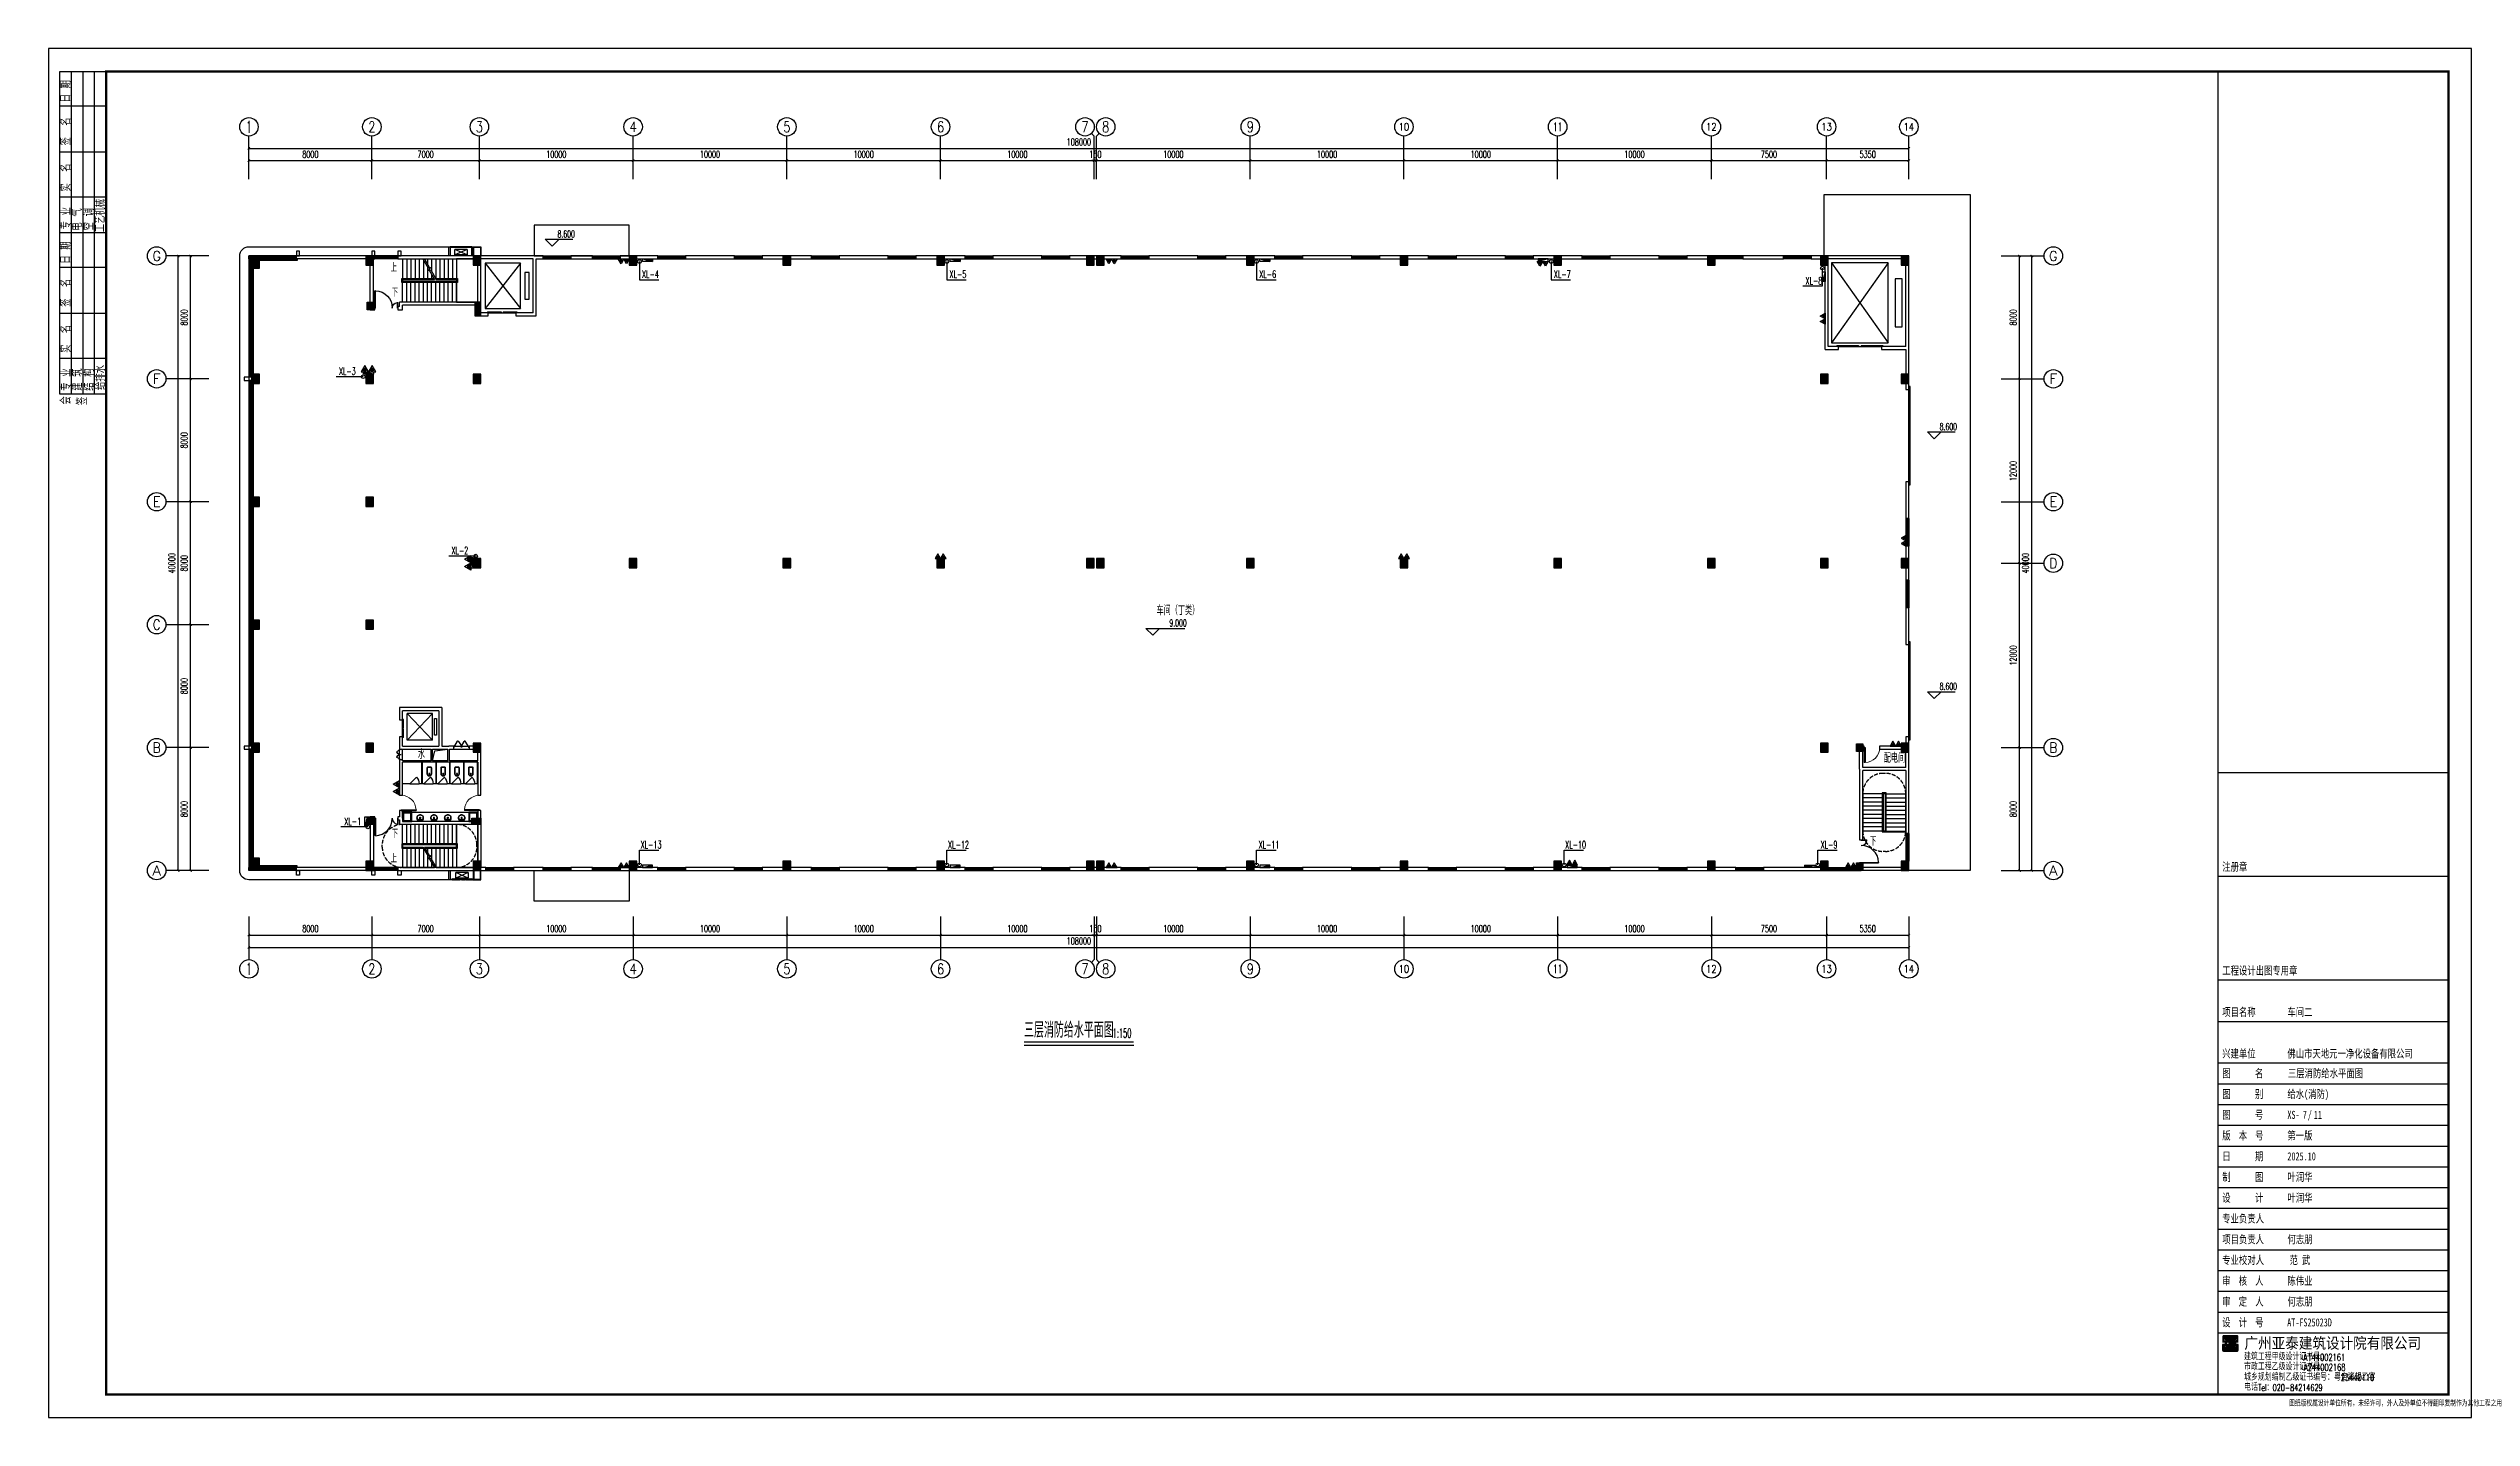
# Model space of a CAD drawing. Extents: x -620248 to 571765, y -684907 to -323071.
# Drawn here: x 83453 to 241103, y -543282 to -454182 of the extents above; entities that cross this region are included whole.
import ezdxf
from ezdxf.enums import TextEntityAlignment as Align

# ---------------------------------------------------------------- set-up
doc = ezdxf.new("R2010")
doc.units = 0
doc.header["$LTSCALE"] = 1000
doc.header["$MEASUREMENT"] = 0
doc.linetypes.add('DASH', pattern=[0.35, 0.25, -0.1])
for name, color, linetype in [('4', 4, 'Continuous'), ('9', 9, 'Continuous'), ('AC', 252, 'Continuous'), ('AXIS', 3, 'Continuous'), ('AXIS_TEXT', 7, 'Continuous'), ('DIM_ELEV', 3, 'Continuous'), ('DIM_SYMB', 3, 'Continuous'), ('EQUIP_消火栓', 7, 'Continuous'), ('EQUIP_灭火器', 7, 'Continuous'), ('EVTR', 2, 'Continuous'), ('K+T', 252, 'Continuous'), ('PUB_HATCH', 8, 'Continuous'), ('PUB_TITLE', 4, 'Continuous'), ('STAIR', 2, 'Continuous'), ('TWT_LEAD', 3, 'Continuous'), ('TWT_TEXT', 7, 'Continuous'), ('VPIPE-消防', 1, 'Continuous'), ('WALL', 7, 'Continuous'), ('WINDOW', 4, 'Continuous'), ('框', 130, 'Continuous')]:
    doc.layers.add(name, color=color, linetype=linetype)
doc.styles.add('-宋体', font='simsun_0.shx', dxfattribs={"width": 0.8})
doc.styles.add('_TCH_AXIS', font='COMPLEX', dxfattribs={"bigfont": 'GBCBIG'})
doc.styles.add('_TCH_DIM', font='SIMPLEX.shx', dxfattribs={"width": 0.8, "bigfont": 'GBCBIG.shx'})
doc.styles.add('_TCH_DIM_T3', font='SIMPLEX.shx', dxfattribs={"width": 0.564706, "bigfont": 'GBCBIG.shx'})
doc.styles.add('COMPLEX', font='COMPLEX')
doc.styles.add('TBC', font='simhei_0.shx', dxfattribs={"width": 0.9})
doc.styles.add('天正', font='SIMPLEX.shx', dxfattribs={"width": 0.7, "bigfont": 'HZTXT.shx'})
doc.dimstyles.new('_TCH_ARCH&&150', dxfattribs={"dimtxt": 446.25, "dimasz": 150, "dimexe": 375, "dimexo": 450, "dimgap": 189.375, "dimtad": 1, "dimdec": 0, "dimzin": 0, "dimdsep": 46, "dimtxsty": '_TCH_DIM_T3', "dimblk": 'ARCHTICK', "dimcen": 0.09, "dimclrt": 7, "dimazin": 2, "dimtfac": 1, "dimtdec": 0, "dimtix": 1, "dimtmove": 2, "dimatfit": 3, "dimfxl": 1, "dimtolj": 1, "dimtzin": 0, "dimarcsym": 0})

msp = doc.modelspace()

# ---------------------------------------------------------------- texts
at = {"layer": 'DIM_SYMB', "color": 7}
for s, height, style, width, p in [('三层消防给水平面图', 1012.77, '_TCH_DIM', 0.8, (146926.3, -518564.3)), ('1:150', 600, '天正', 0.525, (152694.6, -518564.3))]:
    msp.add_text(s, height=height, dxfattribs=dict(at, style=style, width=width)).set_placement(p)
at = {"layer": 'PUB_TITLE', "color": 4, "style": '-宋体', "width": 0.74}
msp.add_text('三层消防给水平面图', height=525, dxfattribs=at).set_placement((229152.7, -521141.2))
msp.add_text('7', height=525, dxfattribs=at).set_placement((230255.4, -523840.4), align=Align.CENTER)
at = {"layer": 'TWT_LEAD', "color": 7, "style": '天正', "width": 0.525}
for s, p in [('XL-4', (122071.3, -469118.5)), ('XL-5', (142077.3, -469118.5)), ('XL-6', (162233.3, -469118.5)), ('XL-7', (181396.3, -469118.5)), ('XL-8', (197770, -469543.4)), ('XL-3', (102348.6, -475428.8)), ('XL-2', (109669.8, -487093.7)), ('XL-1', (102702.6, -504728.8)), ('XL-13', (121981.3, -506239.7)), ('XL-12', (141981.3, -506239.7)), ('XL-11', (162185.3, -506239.7)), ('XL-10', (182131.3, -506239.7)), ('XL-9', (198752.3, -506239.7))]:
    msp.add_text(s, height=480, dxfattribs=at).set_placement(p)

# ---------------------------------------------------------------- blocks, each defined once
blk = doc.blocks.new('A$C58C370F3')
at = {"layer": 'K+T'}
for points in [[(465, 138), (59, 138, 0.3881895), (0, 88), (0, -88, 0.3881895), (59, -138), (465, -138, 0.9789497)], [(465, 118), (58, 118, 0.3820166), (20, 86), (20, -86, 0.3820166), (58, -118), (465, -118, 0.9772552)]]:
    blk.add_lwpolyline(points, format="xyb", close=True, dxfattribs=at)
blk.add_circle((462, 0), 40, dxfattribs=at)
blk = doc.blocks.new('$DorLib2D$00000114')
at = {"color": 0}
blk.add_line((0.5, 0), (-0.21, 0.71), dxfattribs=at)
blk.add_arc((0.5, 0), 1, 135, 180, dxfattribs=at)
blk = doc.blocks.new('A$C03CD7C06')
at = {"layer": 'K+T'}
for p, q in [((-350, 1410), (-460, 1410)), ((-460, 1410), (-460, 0)), ((-440, 0), (-460, 0)), ((-440, 1390), (-350, 1390)), ((-440, 1390), (-440, 0)), ((-350, 1410), (250, 1410)), ((-350, 1390), (-350, 1410)), ((460, 1410), (250, 1410)), ((250, 1410), (250, 1390)), ((250, 1390), (440, 1390)), ((440, 1390), (440, 0)), ((460, 0), (440, 0)), ((460, 1410), (460, 0))]:
    blk.add_line(p, q, dxfattribs=at)
at = {"layer": 'K+T', "xscale": 600, "yscale": 600, "zscale": -600, "rotation": 180}
blk.add_blockref('$DorLib2D$00000114', (-50, 1400), dxfattribs=at)
at = {"layer": 'K+T', "rotation": 90}
blk.add_blockref('A$C58C370F3', (0, 310), dxfattribs=at)
blk = doc.blocks.new('A$C545B6328')
at = {"layer": 'AC'}
for p, q in [((400, 450), (-400, 450)), ((-400, 450), (-400, 100)), ((400, 450), (-400, 100)), ((400, 100), (-400, 450)), ((400, 100), (-400, 100)), ((400, 100), (400, 450))]:
    blk.add_line(p, q, dxfattribs=at)
blk = doc.blocks.new('A$Ca452de36')
h = blk.add_hatch(color=256)
h.dxf.hatch_style = 1
h.paths.add_polyline_path([(19196, 43413), (19596, 43413), (19596, 42913), (19196, 42913)])
h = blk.add_hatch(color=256)
h.dxf.hatch_style = 1
h.paths.add_polyline_path([(26596, 43413), (26196, 43413), (26196, 42513), (26596, 42513)])
h = blk.add_hatch(color=256)
h.dxf.hatch_style = 1
h.paths.add_polyline_path([(116096, 14663), (116496, 14663), (116496, 14163), (116096, 14163)])
h = blk.add_hatch(color=256)
h.dxf.hatch_style = 1
h.paths.add_polyline_path([(19196, 9913), (19596, 9913), (19596, 9413), (19196, 9413)])
h = blk.add_hatch(color=256)
h.dxf.hatch_style = 1
h.paths.add_polyline_path([(25996, 9813), (26596, 9813), (26596, 9413), (25996, 9413)])
h = blk.add_hatch(color=256)
h.dxf.hatch_style = 1
h.paths.add_polyline_path([(116096, 6913), (116496, 6913), (116496, 6413), (116096, 6413)])
at = {"layer": 'PUB_HATCH'}
for points in [[(11696, 45613), (12196, 45613), (12196, 46213), (11696, 46213)], [(19096, 45813), (19596, 45813), (19596, 46413), (19096, 46413)], [(26096, 45813), (26596, 45813), (26596, 46413), (26096, 46413)], [(36246, 45813), (36746, 45813), (36746, 46413), (36246, 46413)], [(46246, 45813), (46746, 45813), (46746, 46413), (46246, 46413)], [(56246, 45813), (56746, 45813), (56746, 46413), (56246, 46413)], [(65996, 45813), (66496, 45813), (66496, 46413), (65996, 46413)], [(66646, 45813), (67146, 45813), (67146, 46413), (66646, 46413)], [(76396, 45813), (76896, 45813), (76896, 46413), (76396, 46413)], [(86396, 45813), (86896, 45813), (86896, 46413), (86396, 46413)], [(96396, 45813), (96896, 45813), (96896, 46413), (96396, 46413)], [(106396, 45813), (106896, 45813), (106896, 46413), (106396, 46413)], [(113746, 45813), (114246, 45813), (114246, 46413), (113746, 46413)], [(118996, 45813), (119496, 45813), (119496, 46413), (118996, 46413)], [(11696, 38113), (12196, 38113), (12196, 38713), (11696, 38713)], [(19096, 38113), (19596, 38113), (19596, 38713), (19096, 38713)], [(26096, 38113), (26596, 38113), (26596, 38713), (26096, 38713)], [(113746, 38113), (114246, 38113), (114246, 38713), (113746, 38713)], [(118996, 38113), (119496, 38113), (119496, 38713), (118996, 38713)], [(11696, 30113), (12196, 30113), (12196, 30713), (11696, 30713)], [(19096, 30113), (19596, 30113), (19596, 30713), (19096, 30713)], [(26096, 26113), (26596, 26113), (26596, 26713), (26096, 26713)], [(36246, 26113), (36746, 26113), (36746, 26713), (36246, 26713)], [(46246, 26113), (46746, 26113), (46746, 26713), (46246, 26713)], [(56246, 26113), (56746, 26113), (56746, 26713), (56246, 26713)], [(65996, 26113), (66496, 26113), (66496, 26713), (65996, 26713)], [(66646, 26113), (67146, 26113), (67146, 26713), (66646, 26713)], [(76396, 26113), (76896, 26113), (76896, 26713), (76396, 26713)], [(86396, 26113), (86896, 26113), (86896, 26713), (86396, 26713)], [(96396, 26113), (96896, 26113), (96896, 26713), (96396, 26713)], [(106396, 26113), (106896, 26113), (106896, 26713), (106396, 26713)], [(113746, 26113), (114246, 26113), (114246, 26713), (113746, 26713)], [(118996, 26113), (119496, 26113), (119496, 26713), (118996, 26713)], [(11696, 22113), (12196, 22113), (12196, 22713), (11696, 22713)], [(19096, 22113), (19596, 22113), (19596, 22713), (19096, 22713)], [(11696, 14113), (12196, 14113), (12196, 14713), (11696, 14713)], [(19096, 14113), (19596, 14113), (19596, 14713), (19096, 14713)], [(26096, 14113), (26596, 14113), (26596, 14713), (26096, 14713)], [(113746, 14113), (114246, 14113), (114246, 14713), (113746, 14713)], [(118996, 14113), (119496, 14113), (119496, 14713), (118996, 14713)], [(11696, 6613), (12196, 6613), (12196, 7213), (11696, 7213)], [(19096, 6413), (19596, 6413), (19596, 7013), (19096, 7013)], [(26096, 6413), (26596, 6413), (26596, 7013), (26096, 7013)], [(36246, 6413), (36746, 6413), (36746, 7013), (36246, 7013)], [(46246, 6413), (46746, 6413), (46746, 7013), (46246, 7013)], [(56246, 6413), (56746, 6413), (56746, 7013), (56246, 7013)], [(65996, 6413), (66496, 6413), (66496, 7013), (65996, 7013)], [(66646, 6413), (67146, 6413), (67146, 7013), (66646, 7013)], [(76396, 6413), (76896, 6413), (76896, 7013), (76396, 7013)], [(86396, 6413), (86896, 6413), (86896, 7013), (86396, 7013)], [(96396, 6413), (96896, 6413), (96896, 7013), (96396, 7013)], [(106396, 6413), (106896, 6413), (106896, 7013), (106396, 7013)], [(113746, 6413), (114246, 6413), (114246, 7013), (113746, 7013)], [(118996, 6413), (119496, 6413), (119496, 7013), (118996, 7013)]]:
    blk.add_hatch(color=7, dxfattribs=at).paths.add_polyline_path(points)
for points in [[(19196, 43413), (19596, 43413), (19596, 42913), (19196, 42913)], [(26596, 43413), (26196, 43413), (26196, 42513), (26596, 42513)], [(116096, 14663), (116496, 14663), (116496, 14163), (116096, 14163)], [(19196, 9913), (19596, 9913), (19596, 9413), (19196, 9413)], [(25996, 9813), (26596, 9813), (26596, 9413), (25996, 9413)], [(116096, 6913), (116496, 6913), (116496, 6413), (116096, 6413)]]:
    blk.add_lwpolyline(points, close=True)
at = {"layer": 'WALL'}
for points in [[(12196, 46213), (11696, 46213), (11696, 45613), (12196, 45613)], [(19596, 46413), (19096, 46413), (19096, 45813), (19596, 45813)], [(26596, 46413), (26096, 46413), (26096, 45813), (26596, 45813)], [(36746, 46413), (36246, 46413), (36246, 45813), (36746, 45813)], [(46746, 46413), (46246, 46413), (46246, 45813), (46746, 45813)], [(56746, 46413), (56246, 46413), (56246, 45813), (56746, 45813)], [(66496, 46413), (65996, 46413), (65996, 45813), (66496, 45813)], [(67146, 46413), (66646, 46413), (66646, 45813), (67146, 45813)], [(76896, 46413), (76396, 46413), (76396, 45813), (76896, 45813)], [(86896, 46413), (86396, 46413), (86396, 45813), (86896, 45813)], [(96896, 46413), (96396, 46413), (96396, 45813), (96896, 45813)], [(106896, 46413), (106396, 46413), (106396, 45813), (106896, 45813)], [(114246, 46413), (113746, 46413), (113746, 45813), (114246, 45813)], [(119496, 46413), (118996, 46413), (118996, 45813), (119496, 45813)], [(12196, 38713), (11696, 38713), (11696, 38113), (12196, 38113)], [(19596, 38713), (19096, 38713), (19096, 38113), (19596, 38113)], [(26596, 38713), (26096, 38713), (26096, 38113), (26596, 38113)], [(114246, 38713), (113746, 38713), (113746, 38113), (114246, 38113)], [(119496, 38713), (118996, 38713), (118996, 38113), (119496, 38113)], [(12196, 30713), (11696, 30713), (11696, 30113), (12196, 30113)], [(19596, 30713), (19096, 30713), (19096, 30113), (19596, 30113)], [(26596, 26713), (26096, 26713), (26096, 26113), (26596, 26113)], [(36746, 26713), (36246, 26713), (36246, 26113), (36746, 26113)], [(46746, 26713), (46246, 26713), (46246, 26113), (46746, 26113)], [(56746, 26713), (56246, 26713), (56246, 26113), (56746, 26113)], [(66496, 26713), (65996, 26713), (65996, 26113), (66496, 26113)], [(67146, 26713), (66646, 26713), (66646, 26113), (67146, 26113)], [(76896, 26713), (76396, 26713), (76396, 26113), (76896, 26113)], [(86896, 26713), (86396, 26713), (86396, 26113), (86896, 26113)], [(96896, 26713), (96396, 26713), (96396, 26113), (96896, 26113)], [(106896, 26713), (106396, 26713), (106396, 26113), (106896, 26113)], [(114246, 26713), (113746, 26713), (113746, 26113), (114246, 26113)], [(119496, 26713), (118996, 26713), (118996, 26113), (119496, 26113)], [(12196, 22713), (11696, 22713), (11696, 22113), (12196, 22113)], [(19596, 22713), (19096, 22713), (19096, 22113), (19596, 22113)], [(12196, 14713), (11696, 14713), (11696, 14113), (12196, 14113)], [(19596, 14713), (19096, 14713), (19096, 14113), (19596, 14113)], [(26596, 14713), (26096, 14713), (26096, 14113), (26596, 14113)], [(114246, 14713), (113746, 14713), (113746, 14113), (114246, 14113)], [(119496, 14713), (118996, 14713), (118996, 14113), (119496, 14113)], [(12196, 7213), (11696, 7213), (11696, 6613), (12196, 6613)], [(19596, 7013), (19096, 7013), (19096, 6413), (19596, 6413)], [(26596, 7013), (26096, 7013), (26096, 6413), (26596, 6413)], [(36746, 7013), (36246, 7013), (36246, 6413), (36746, 6413)], [(46746, 7013), (46246, 7013), (46246, 6413), (46746, 6413)], [(56746, 7013), (56246, 7013), (56246, 6413), (56746, 6413)], [(66496, 7013), (65996, 7013), (65996, 6413), (66496, 6413)], [(67146, 7013), (66646, 7013), (66646, 6413), (67146, 6413)], [(76896, 7013), (76396, 7013), (76396, 6413), (76896, 6413)], [(86896, 7013), (86396, 7013), (86396, 6413), (86896, 6413)], [(96896, 7013), (96396, 7013), (96396, 6413), (96896, 6413)], [(106896, 7013), (106396, 7013), (106396, 6413), (106896, 6413)], [(114246, 7013), (113746, 7013), (113746, 6413), (114246, 6413)], [(119496, 7013), (118996, 7013), (118996, 6413), (119496, 6413)]]:
    blk.add_lwpolyline(points, close=True, dxfattribs=at)
blk = doc.blocks.new('$TCHSYS$WIN2D')
for p, q in [((-0.5, 0.5), (0.5, 0.5)), ((-0.5, 0.5), (-0.5, -0.5)), ((0.5, 0.5), (0.5, -0.5)), ((0.5, 0.1667), (-0.5, 0.1667)), ((0.5, -0.1667), (-0.5, -0.1667)), ((-0.5, -0.5), (0.5, -0.5))]:
    blk.add_line(p, q)
blk = doc.blocks.new('$DorLib2D$00000225')
at = {"color": 0}
for p, q in [((-0.5, 0), (-0.5, 0.25)), ((-0.48, 0.25), (-0.5, 0.25)), ((-0.48, 0), (-0.48, 0.25)), ((0.48, 0), (0.48, 0.75)), ((0.48, 0.75), (0.5, 0.75)), ((0.5, 0), (0.5, 0.75)), ((-0.48, 0), (-0.5, 0)), ((0.48, 0), (0.5, 0))]:
    blk.add_line(p, q, dxfattribs=at)
for centre, radius, start, end in [((-0.5, 0), 0.251, 359.7899, 84.0974), ((0.5, 0), 0.755, 92.2493, 179.7238)]:
    blk.add_arc(centre, radius, start, end, dxfattribs=at)
blk = doc.blocks.new('$DorLib2D$00000001')
for p, q in [((0.45, 0.975), (0.5, 0.975)), ((0.45, 0), (0.45, 0.975)), ((0.5, 0), (0.45, 0)), ((0.5, 0), (0.5, 0.975))]:
    blk.add_line(p, q)
at = {"lineweight": 13}
blk.add_arc((0.475, 0), 0.975, 91.46928, 180, dxfattribs=at)
blk = doc.blocks.new('$lvtry$00000179')
at = {"color": 0, "linetype": 'ByBlock'}
for p, q in [((-32, -102), (-92, -102)), ((-13, -178), (-40, -70)), ((35, -64), (-35, -64)), ((13, -178), (-13, -178)), ((40, -70), (13, -178)), ((92, -102), (32, -102))]:
    blk.add_line(p, q, dxfattribs=at)
blk.add_lwpolyline([(0, -406, 0.0884254), (89, -391, 0.0937383), (162, -347, 0.1023764), (212, -280, 0.1094505), (229, -203, 0.1094521), (212, -127, 0.1023764), (162, -60, 0.0937383), (89, -16, 0.0884229), (0, 0, 0.0884272), (-89, -16, 0.0937383), (-162, -60, 0.1023764), (-212, -127, 0.1094516), (-229, -203, 0.109451), (-212, -280, 0.1023764), (-162, -347, 0.0937383), (-89, -391, 0.0884247)], format="xyb", close=True, dxfattribs=at)
for centre, radius in [((-64, -76), 20.4), ((-64, -76), 15.4), ((0, -229), 25.4), ((63, -76), 20.4), ((63, -76), 15.4)]:
    blk.add_circle(centre, radius, dxfattribs=at)
for centre, radius, start, end in [((-88, -229), 116, 151.0888, 180), ((-88, -229), 116, 180, 208.9112), ((-45, -252), 164, 126.8699, 151.0888), ((-45, -205), 164, 208.9112, 233.1301), ((-18, -288), 210, 123.90451, 126.8699), ((-18, -169), 210, 233.1301, 252.74206), ((-92, -178), 76.2, 90, 123.90451), ((0, -111), 270, 252.74206, 270), ((-35, -68), 5, 90, 194.03624), ((0, -111), 270, 270, 287.25794), ((35, -68), 5, 345.96376, 90), ((18, -169), 210, 287.25794, 306.8699), ((92, -178), 76.2, 57.74019, 90), ((45, -252), 164, 28.9112, 57.74019), ((45, -205), 164, 306.8699, 331.0888), ((88, -229), 116, 0, 28.9112), ((88, -229), 116, 331.0888, 0)]:
    blk.add_arc(centre, radius, start, end, dxfattribs=at)
at = {"color": 0}
for p in [(0, -76), (0, -229)]:
    blk.add_point(p, dxfattribs=at)
blk = doc.blocks.new('$WINLIB2D$00000001')
at = {"color": 0}
for points in [[(-0.5, 0.5), (-0.5, -0.5)], [(-0.5, 0.5), (0.5, 0.5)], [(0.5, 0.17), (-0.5, 0.17)], [(0.5, -0.5), (0.5, 0.5)], [(0.5, -0.17), (-0.5, -0.17)], [(-0.5, -0.5), (0.5, -0.5)]]:
    blk.add_lwpolyline(points, dxfattribs=at)
blk = doc.blocks.new('$DORLIB2D$00000127')
at = {"color": 0}
for points in [[(-0.533, 0.795), (-0.533, 0.69)], [(-0.033, 0.795), (-0.533, 0.795)], [(-0.033, 0.69), (-0.533, 0.69)], [(-0.033, 0.795), (-0.033, 0.69)], [(0.533, 0.795), (0.033, 0.795)], [(0.033, 0.795), (0.033, 0.69)], [(0.533, 0.69), (0.033, 0.69)], [(0.533, 0.795), (0.533, 0.69)], [(0.5, 0.5), (-0.5, 0.5)]]:
    blk.add_lwpolyline(points, dxfattribs=at)
blk = doc.blocks.new('$DorLib2D$00000126')
at = {"color": 0, "linetype": 'Continuous'}
for p, q in [((-0.532, 0.5), (-0.532, 0.9)), ((0.532, 0.9), (0.532, 0.5))]:
    blk.add_line(p, q, dxfattribs=at)
at = {"color": 0, "linetype": 'DASH'}
for p, q in [((-0.532, 0.9), (0.532, 0.9)), ((-0.532, 0.5), (0.532, 0.5))]:
    blk.add_line(p, q, dxfattribs=at)
blk = doc.blocks.new('$DorLib2D$00000231')
at = {"color": 0}
for p, q in [((-0.5, 0), (-0.25, 0.43)), ((0.5, 0), (0.25, 0.43))]:
    blk.add_line(p, q, dxfattribs=at)
for centre, start, end in [((-0.5, 0), 0, 60), ((0.5, 0), 120, 180)]:
    blk.add_arc(centre, 0.5, start, end, dxfattribs=at)
blk = doc.blocks.new('_ArchTick')
at = {"color": 0, "linetype": 'ByBlock', "const_width": 0.4}
blk.add_lwpolyline([(-0.5, -0.5), (0.5, 0.5)], dxfattribs=at)
blk = doc.blocks.new('*D290')
at = {"layer": 'AXIS', "color": 0, "lineweight": -2, "transparency": 16777216}
for p, q in [((6600, 3550), (6600, 1625)), ((114600, 3550), (114600, 1625)), ((6600, 2000), (114600, 2000))]:
    blk.add_line(p, q, dxfattribs=at)
at = {"layer": 'Defpoints', "color": 0, "transparency": 16777216}
for p in [(6600, 4000), (114600, 4000), (114600, 2000)]:
    blk.add_point(p, dxfattribs=at)
at = {"layer": 'AXIS', "color": 0, "lineweight": -2, "transparency": 16777216, "xscale": 150, "yscale": 150, "zscale": 150, "rotation": 180}
blk.add_blockref('_ArchTick', (6600, 2000), dxfattribs=at)
at = {"layer": 'AXIS', "color": 0, "lineweight": -2, "transparency": 16777216, "xscale": 150, "yscale": 150, "zscale": 150}
blk.add_blockref('_ArchTick', (114600, 2000), dxfattribs=at)
at = {"layer": 'AXIS', "color": 7, "transparency": 16777216, "insert": (60600, 2412), "char_height": 446.2, "attachment_point": 5, "style": '_TCH_DIM_T3'}
blk.add_mtext('\\A1;108000', dxfattribs=at)
blk = doc.blocks.new('*D291')
at = {"layer": 'AXIS', "color": 0, "lineweight": -2, "transparency": 16777216}
for p, q in [((6600, 3550), (6600, 2425)), ((14600, 3550), (14600, 2425)), ((6600, 2800), (14600, 2800))]:
    blk.add_line(p, q, dxfattribs=at)
at = {"layer": 'Defpoints', "color": 0, "transparency": 16777216}
for p in [(6600, 4000), (14600, 4000), (14600, 2800)]:
    blk.add_point(p, dxfattribs=at)
at = {"layer": 'AXIS', "color": 0, "lineweight": -2, "transparency": 16777216, "xscale": 150, "yscale": 150, "zscale": 150, "rotation": 180}
blk.add_blockref('_ArchTick', (6600, 2800), dxfattribs=at)
at = {"layer": 'AXIS', "color": 0, "lineweight": -2, "transparency": 16777216, "xscale": 150, "yscale": 150, "zscale": 150}
blk.add_blockref('_ArchTick', (14600, 2800), dxfattribs=at)
at = {"layer": 'AXIS', "color": 7, "transparency": 16777216, "insert": (10600, 3212), "char_height": 446.2, "attachment_point": 5, "style": '_TCH_DIM_T3'}
blk.add_mtext('\\A1;8000', dxfattribs=at)
blk = doc.blocks.new('*D292')
at = {"layer": 'AXIS', "color": 0, "lineweight": -2, "transparency": 16777216}
for p, q in [((14600, 3550), (14600, 2425)), ((21600, 3550), (21600, 2425)), ((14600, 2800), (21600, 2800))]:
    blk.add_line(p, q, dxfattribs=at)
at = {"layer": 'Defpoints', "color": 0, "transparency": 16777216}
for p in [(14600, 4000), (21600, 4000), (21600, 2800)]:
    blk.add_point(p, dxfattribs=at)
at = {"layer": 'AXIS', "color": 0, "lineweight": -2, "transparency": 16777216, "xscale": 150, "yscale": 150, "zscale": 150, "rotation": 180}
blk.add_blockref('_ArchTick', (14600, 2800), dxfattribs=at)
at = {"layer": 'AXIS', "color": 0, "lineweight": -2, "transparency": 16777216, "xscale": 150, "yscale": 150, "zscale": 150}
blk.add_blockref('_ArchTick', (21600, 2800), dxfattribs=at)
at = {"layer": 'AXIS', "color": 7, "transparency": 16777216, "insert": (18100, 3212), "char_height": 446.2, "attachment_point": 5, "style": '_TCH_DIM_T3'}
blk.add_mtext('\\A1;7000', dxfattribs=at)
blk = doc.blocks.new('*D293')
at = {"layer": 'AXIS', "color": 0, "lineweight": -2, "transparency": 16777216}
for p, q in [((21600, 3550), (21600, 2425)), ((31600, 3550), (31600, 2425)), ((21600, 2800), (31600, 2800))]:
    blk.add_line(p, q, dxfattribs=at)
at = {"layer": 'Defpoints', "color": 0, "transparency": 16777216}
for p in [(21600, 4000), (31600, 4000), (31600, 2800)]:
    blk.add_point(p, dxfattribs=at)
at = {"layer": 'AXIS', "color": 0, "lineweight": -2, "transparency": 16777216, "xscale": 150, "yscale": 150, "zscale": 150, "rotation": 180}
blk.add_blockref('_ArchTick', (21600, 2800), dxfattribs=at)
at = {"layer": 'AXIS', "color": 0, "lineweight": -2, "transparency": 16777216, "xscale": 150, "yscale": 150, "zscale": 150}
blk.add_blockref('_ArchTick', (31600, 2800), dxfattribs=at)
at = {"layer": 'AXIS', "color": 7, "transparency": 16777216, "insert": (26600, 3212), "char_height": 446.2, "attachment_point": 5, "style": '_TCH_DIM_T3'}
blk.add_mtext('\\A1;10000', dxfattribs=at)
blk = doc.blocks.new('*D294')
at = {"layer": 'AXIS', "color": 0, "lineweight": -2, "transparency": 16777216}
for p, q in [((31600, 3550), (31600, 2425)), ((41600, 3550), (41600, 2425)), ((31600, 2800), (41600, 2800))]:
    blk.add_line(p, q, dxfattribs=at)
at = {"layer": 'Defpoints', "color": 0, "transparency": 16777216}
for p in [(31600, 4000), (41600, 4000), (41600, 2800)]:
    blk.add_point(p, dxfattribs=at)
at = {"layer": 'AXIS', "color": 0, "lineweight": -2, "transparency": 16777216, "xscale": 150, "yscale": 150, "zscale": 150, "rotation": 180}
blk.add_blockref('_ArchTick', (31600, 2800), dxfattribs=at)
at = {"layer": 'AXIS', "color": 0, "lineweight": -2, "transparency": 16777216, "xscale": 150, "yscale": 150, "zscale": 150}
blk.add_blockref('_ArchTick', (41600, 2800), dxfattribs=at)
at = {"layer": 'AXIS', "color": 7, "transparency": 16777216, "insert": (36600, 3212), "char_height": 446.2, "attachment_point": 5, "style": '_TCH_DIM_T3'}
blk.add_mtext('\\A1;10000', dxfattribs=at)
blk = doc.blocks.new('*D295')
at = {"layer": 'AXIS', "color": 0, "lineweight": -2, "transparency": 16777216}
for p, q in [((41600, 3550), (41600, 2425)), ((51600, 3550), (51600, 2425)), ((41600, 2800), (51600, 2800))]:
    blk.add_line(p, q, dxfattribs=at)
at = {"layer": 'Defpoints', "color": 0, "transparency": 16777216}
for p in [(41600, 4000), (51600, 4000), (51600, 2800)]:
    blk.add_point(p, dxfattribs=at)
at = {"layer": 'AXIS', "color": 0, "lineweight": -2, "transparency": 16777216, "xscale": 150, "yscale": 150, "zscale": 150, "rotation": 180}
blk.add_blockref('_ArchTick', (41600, 2800), dxfattribs=at)
at = {"layer": 'AXIS', "color": 0, "lineweight": -2, "transparency": 16777216, "xscale": 150, "yscale": 150, "zscale": 150}
blk.add_blockref('_ArchTick', (51600, 2800), dxfattribs=at)
at = {"layer": 'AXIS', "color": 7, "transparency": 16777216, "insert": (46600, 3212), "char_height": 446.2, "attachment_point": 5, "style": '_TCH_DIM_T3'}
blk.add_mtext('\\A1;10000', dxfattribs=at)
blk = doc.blocks.new('*D296')
at = {"layer": 'AXIS', "color": 0, "lineweight": -2, "transparency": 16777216}
for p, q in [((51600, 3550), (51600, 2425)), ((61600, 3550), (61600, 2425)), ((51600, 2800), (61600, 2800))]:
    blk.add_line(p, q, dxfattribs=at)
at = {"layer": 'Defpoints', "color": 0, "transparency": 16777216}
for p in [(51600, 4000), (61600, 4000), (61600, 2800)]:
    blk.add_point(p, dxfattribs=at)
at = {"layer": 'AXIS', "color": 0, "lineweight": -2, "transparency": 16777216, "xscale": 150, "yscale": 150, "zscale": 150, "rotation": 180}
blk.add_blockref('_ArchTick', (51600, 2800), dxfattribs=at)
at = {"layer": 'AXIS', "color": 0, "lineweight": -2, "transparency": 16777216, "xscale": 150, "yscale": 150, "zscale": 150}
blk.add_blockref('_ArchTick', (61600, 2800), dxfattribs=at)
at = {"layer": 'AXIS', "color": 7, "transparency": 16777216, "insert": (56600, 3212), "char_height": 446.2, "attachment_point": 5, "style": '_TCH_DIM_T3'}
blk.add_mtext('\\A1;10000', dxfattribs=at)
blk = doc.blocks.new('*D297')
at = {"layer": 'AXIS', "color": 0, "lineweight": -2, "transparency": 16777216}
for p, q in [((61600, 3550), (61600, 2425)), ((61750, 3550), (61750, 2425)), ((61600, 2800), (61450, 2800)), ((61600, 2800), (61750, 2800)), ((61750, 2800), (61900, 2800))]:
    blk.add_line(p, q, dxfattribs=at)
at = {"layer": 'Defpoints', "color": 0, "transparency": 16777216}
for p in [(61600, 4000), (61750, 4000), (61750, 2800)]:
    blk.add_point(p, dxfattribs=at)
at = {"layer": 'AXIS', "color": 0, "lineweight": -2, "transparency": 16777216, "xscale": 150, "yscale": 150, "zscale": 150}
blk.add_blockref('_ArchTick', (61600, 2800), dxfattribs=at)
at = {"layer": 'AXIS', "color": 0, "lineweight": -2, "transparency": 16777216, "xscale": 150, "yscale": 150, "zscale": 150, "rotation": 180}
blk.add_blockref('_ArchTick', (61750, 2800), dxfattribs=at)
at = {"layer": 'AXIS', "color": 7, "transparency": 16777216, "insert": (61675, 3212), "char_height": 446.2, "attachment_point": 5, "style": '_TCH_DIM_T3'}
blk.add_mtext('\\A1;150', dxfattribs=at)
blk = doc.blocks.new('*D298')
at = {"layer": 'AXIS', "color": 0, "lineweight": -2, "transparency": 16777216}
for p, q in [((61750, 3550), (61750, 2425)), ((71750, 3550), (71750, 2425)), ((61750, 2800), (71750, 2800))]:
    blk.add_line(p, q, dxfattribs=at)
at = {"layer": 'Defpoints', "color": 0, "transparency": 16777216}
for p in [(61750, 4000), (71750, 4000), (71750, 2800)]:
    blk.add_point(p, dxfattribs=at)
at = {"layer": 'AXIS', "color": 0, "lineweight": -2, "transparency": 16777216, "xscale": 150, "yscale": 150, "zscale": 150, "rotation": 180}
blk.add_blockref('_ArchTick', (61750, 2800), dxfattribs=at)
at = {"layer": 'AXIS', "color": 0, "lineweight": -2, "transparency": 16777216, "xscale": 150, "yscale": 150, "zscale": 150}
blk.add_blockref('_ArchTick', (71750, 2800), dxfattribs=at)
at = {"layer": 'AXIS', "color": 7, "transparency": 16777216, "insert": (66750, 3212), "char_height": 446.2, "attachment_point": 5, "style": '_TCH_DIM_T3'}
blk.add_mtext('\\A1;10000', dxfattribs=at)
blk = doc.blocks.new('*D299')
at = {"layer": 'AXIS', "color": 0, "lineweight": -2, "transparency": 16777216}
for p, q in [((71750, 3550), (71750, 2425)), ((81750, 3550), (81750, 2425)), ((71750, 2800), (81750, 2800))]:
    blk.add_line(p, q, dxfattribs=at)
at = {"layer": 'Defpoints', "color": 0, "transparency": 16777216}
for p in [(71750, 4000), (81750, 4000), (81750, 2800)]:
    blk.add_point(p, dxfattribs=at)
at = {"layer": 'AXIS', "color": 0, "lineweight": -2, "transparency": 16777216, "xscale": 150, "yscale": 150, "zscale": 150, "rotation": 180}
blk.add_blockref('_ArchTick', (71750, 2800), dxfattribs=at)
at = {"layer": 'AXIS', "color": 0, "lineweight": -2, "transparency": 16777216, "xscale": 150, "yscale": 150, "zscale": 150}
blk.add_blockref('_ArchTick', (81750, 2800), dxfattribs=at)
at = {"layer": 'AXIS', "color": 7, "transparency": 16777216, "insert": (76750, 3212), "char_height": 446.2, "attachment_point": 5, "style": '_TCH_DIM_T3'}
blk.add_mtext('\\A1;10000', dxfattribs=at)
blk = doc.blocks.new('*D300')
at = {"layer": 'AXIS', "color": 0, "lineweight": -2, "transparency": 16777216}
for p, q in [((81750, 3550), (81750, 2425)), ((91750, 3550), (91750, 2425)), ((81750, 2800), (91750, 2800))]:
    blk.add_line(p, q, dxfattribs=at)
at = {"layer": 'Defpoints', "color": 0, "transparency": 16777216}
for p in [(81750, 4000), (91750, 4000), (91750, 2800)]:
    blk.add_point(p, dxfattribs=at)
at = {"layer": 'AXIS', "color": 0, "lineweight": -2, "transparency": 16777216, "xscale": 150, "yscale": 150, "zscale": 150, "rotation": 180}
blk.add_blockref('_ArchTick', (81750, 2800), dxfattribs=at)
at = {"layer": 'AXIS', "color": 0, "lineweight": -2, "transparency": 16777216, "xscale": 150, "yscale": 150, "zscale": 150}
blk.add_blockref('_ArchTick', (91750, 2800), dxfattribs=at)
at = {"layer": 'AXIS', "color": 7, "transparency": 16777216, "insert": (86750, 3212), "char_height": 446.2, "attachment_point": 5, "style": '_TCH_DIM_T3'}
blk.add_mtext('\\A1;10000', dxfattribs=at)
blk = doc.blocks.new('*D301')
at = {"layer": 'AXIS', "color": 0, "lineweight": -2, "transparency": 16777216}
for p, q in [((91750, 3550), (91750, 2425)), ((101750, 3550), (101750, 2425)), ((91750, 2800), (101750, 2800))]:
    blk.add_line(p, q, dxfattribs=at)
at = {"layer": 'Defpoints', "color": 0, "transparency": 16777216}
for p in [(91750, 4000), (101750, 4000), (101750, 2800)]:
    blk.add_point(p, dxfattribs=at)
at = {"layer": 'AXIS', "color": 0, "lineweight": -2, "transparency": 16777216, "xscale": 150, "yscale": 150, "zscale": 150, "rotation": 180}
blk.add_blockref('_ArchTick', (91750, 2800), dxfattribs=at)
at = {"layer": 'AXIS', "color": 0, "lineweight": -2, "transparency": 16777216, "xscale": 150, "yscale": 150, "zscale": 150}
blk.add_blockref('_ArchTick', (101750, 2800), dxfattribs=at)
at = {"layer": 'AXIS', "color": 7, "transparency": 16777216, "insert": (96750, 3212), "char_height": 446.2, "attachment_point": 5, "style": '_TCH_DIM_T3'}
blk.add_mtext('\\A1;10000', dxfattribs=at)
blk = doc.blocks.new('*D302')
at = {"layer": 'AXIS', "color": 0, "lineweight": -2, "transparency": 16777216}
for p, q in [((101750, 3550), (101750, 2425)), ((109250, 3550), (109250, 2425)), ((101750, 2800), (109250, 2800))]:
    blk.add_line(p, q, dxfattribs=at)
at = {"layer": 'Defpoints', "color": 0, "transparency": 16777216}
for p in [(101750, 4000), (109250, 4000), (109250, 2800)]:
    blk.add_point(p, dxfattribs=at)
at = {"layer": 'AXIS', "color": 0, "lineweight": -2, "transparency": 16777216, "xscale": 150, "yscale": 150, "zscale": 150, "rotation": 180}
blk.add_blockref('_ArchTick', (101750, 2800), dxfattribs=at)
at = {"layer": 'AXIS', "color": 0, "lineweight": -2, "transparency": 16777216, "xscale": 150, "yscale": 150, "zscale": 150}
blk.add_blockref('_ArchTick', (109250, 2800), dxfattribs=at)
at = {"layer": 'AXIS', "color": 7, "transparency": 16777216, "insert": (105500, 3212), "char_height": 446.2, "attachment_point": 5, "style": '_TCH_DIM_T3'}
blk.add_mtext('\\A1;7500', dxfattribs=at)
blk = doc.blocks.new('*D303')
at = {"layer": 'AXIS', "color": 0, "lineweight": -2, "transparency": 16777216}
for p, q in [((109250, 3550), (109250, 2425)), ((114600, 3550), (114600, 2425)), ((109250, 2800), (114600, 2800))]:
    blk.add_line(p, q, dxfattribs=at)
at = {"layer": 'Defpoints', "color": 0, "transparency": 16777216}
for p in [(109250, 4000), (114600, 4000), (114600, 2800)]:
    blk.add_point(p, dxfattribs=at)
at = {"layer": 'AXIS', "color": 0, "lineweight": -2, "transparency": 16777216, "xscale": 150, "yscale": 150, "zscale": 150, "rotation": 180}
blk.add_blockref('_ArchTick', (109250, 2800), dxfattribs=at)
at = {"layer": 'AXIS', "color": 0, "lineweight": -2, "transparency": 16777216, "xscale": 150, "yscale": 150, "zscale": 150}
blk.add_blockref('_ArchTick', (114600, 2800), dxfattribs=at)
at = {"layer": 'AXIS', "color": 7, "transparency": 16777216, "insert": (111925, 3212), "char_height": 446.2, "attachment_point": 5, "style": '_TCH_DIM_T3'}
blk.add_mtext('\\A1;5350', dxfattribs=at)
blk = doc.blocks.new('*D304')
at = {"layer": 'AXIS', "color": 0, "lineweight": -2, "transparency": 16777216}
for p, q in [((6600, 52450), (6600, 54375)), ((6600, 54000), (114600, 54000)), ((114600, 52450), (114600, 54375))]:
    blk.add_line(p, q, dxfattribs=at)
at = {"layer": 'Defpoints', "color": 0, "transparency": 16777216}
for p in [(114600, 54000), (6600, 52000), (114600, 52000)]:
    blk.add_point(p, dxfattribs=at)
at = {"layer": 'AXIS', "color": 0, "lineweight": -2, "transparency": 16777216, "xscale": 150, "yscale": 150, "zscale": 150, "rotation": 180}
blk.add_blockref('_ArchTick', (6600, 54000), dxfattribs=at)
at = {"layer": 'AXIS', "color": 0, "lineweight": -2, "transparency": 16777216, "xscale": 150, "yscale": 150, "zscale": 150}
blk.add_blockref('_ArchTick', (114600, 54000), dxfattribs=at)
at = {"layer": 'AXIS', "color": 7, "transparency": 16777216, "insert": (60600, 54412), "char_height": 446.2, "attachment_point": 5, "style": '_TCH_DIM_T3'}
blk.add_mtext('\\A1;108000', dxfattribs=at)
blk = doc.blocks.new('*D305')
at = {"layer": 'AXIS', "color": 0, "lineweight": -2, "transparency": 16777216}
for p, q in [((6600, 52450), (6600, 53575)), ((6600, 53200), (14600, 53200)), ((14600, 52450), (14600, 53575))]:
    blk.add_line(p, q, dxfattribs=at)
at = {"layer": 'Defpoints', "color": 0, "transparency": 16777216}
for p in [(14600, 53200), (6600, 52000), (14600, 52000)]:
    blk.add_point(p, dxfattribs=at)
at = {"layer": 'AXIS', "color": 0, "lineweight": -2, "transparency": 16777216, "xscale": 150, "yscale": 150, "zscale": 150, "rotation": 180}
blk.add_blockref('_ArchTick', (6600, 53200), dxfattribs=at)
at = {"layer": 'AXIS', "color": 0, "lineweight": -2, "transparency": 16777216, "xscale": 150, "yscale": 150, "zscale": 150}
blk.add_blockref('_ArchTick', (14600, 53200), dxfattribs=at)
at = {"layer": 'AXIS', "color": 7, "transparency": 16777216, "insert": (10600, 53612), "char_height": 446.2, "attachment_point": 5, "style": '_TCH_DIM_T3'}
blk.add_mtext('\\A1;8000', dxfattribs=at)
blk = doc.blocks.new('*D306')
at = {"layer": 'AXIS', "color": 0, "lineweight": -2, "transparency": 16777216}
for p, q in [((14600, 52450), (14600, 53575)), ((14600, 53200), (21600, 53200)), ((21600, 52450), (21600, 53575))]:
    blk.add_line(p, q, dxfattribs=at)
at = {"layer": 'Defpoints', "color": 0, "transparency": 16777216}
for p in [(21600, 53200), (14600, 52000), (21600, 52000)]:
    blk.add_point(p, dxfattribs=at)
at = {"layer": 'AXIS', "color": 0, "lineweight": -2, "transparency": 16777216, "xscale": 150, "yscale": 150, "zscale": 150, "rotation": 180}
blk.add_blockref('_ArchTick', (14600, 53200), dxfattribs=at)
at = {"layer": 'AXIS', "color": 0, "lineweight": -2, "transparency": 16777216, "xscale": 150, "yscale": 150, "zscale": 150}
blk.add_blockref('_ArchTick', (21600, 53200), dxfattribs=at)
at = {"layer": 'AXIS', "color": 7, "transparency": 16777216, "insert": (18100, 53612), "char_height": 446.2, "attachment_point": 5, "style": '_TCH_DIM_T3'}
blk.add_mtext('\\A1;7000', dxfattribs=at)
blk = doc.blocks.new('*D307')
at = {"layer": 'AXIS', "color": 0, "lineweight": -2, "transparency": 16777216}
for p, q in [((21600, 52450), (21600, 53575)), ((21600, 53200), (31600, 53200)), ((31600, 52450), (31600, 53575))]:
    blk.add_line(p, q, dxfattribs=at)
at = {"layer": 'Defpoints', "color": 0, "transparency": 16777216}
for p in [(31600, 53200), (21600, 52000), (31600, 52000)]:
    blk.add_point(p, dxfattribs=at)
at = {"layer": 'AXIS', "color": 0, "lineweight": -2, "transparency": 16777216, "xscale": 150, "yscale": 150, "zscale": 150, "rotation": 180}
blk.add_blockref('_ArchTick', (21600, 53200), dxfattribs=at)
at = {"layer": 'AXIS', "color": 0, "lineweight": -2, "transparency": 16777216, "xscale": 150, "yscale": 150, "zscale": 150}
blk.add_blockref('_ArchTick', (31600, 53200), dxfattribs=at)
at = {"layer": 'AXIS', "color": 7, "transparency": 16777216, "insert": (26600, 53612), "char_height": 446.2, "attachment_point": 5, "style": '_TCH_DIM_T3'}
blk.add_mtext('\\A1;10000', dxfattribs=at)
blk = doc.blocks.new('*D308')
at = {"layer": 'AXIS', "color": 0, "lineweight": -2, "transparency": 16777216}
for p, q in [((31600, 52450), (31600, 53575)), ((31600, 53200), (41600, 53200)), ((41600, 52450), (41600, 53575))]:
    blk.add_line(p, q, dxfattribs=at)
at = {"layer": 'Defpoints', "color": 0, "transparency": 16777216}
for p in [(41600, 53200), (31600, 52000), (41600, 52000)]:
    blk.add_point(p, dxfattribs=at)
at = {"layer": 'AXIS', "color": 0, "lineweight": -2, "transparency": 16777216, "xscale": 150, "yscale": 150, "zscale": 150, "rotation": 180}
blk.add_blockref('_ArchTick', (31600, 53200), dxfattribs=at)
at = {"layer": 'AXIS', "color": 0, "lineweight": -2, "transparency": 16777216, "xscale": 150, "yscale": 150, "zscale": 150}
blk.add_blockref('_ArchTick', (41600, 53200), dxfattribs=at)
at = {"layer": 'AXIS', "color": 7, "transparency": 16777216, "insert": (36600, 53612), "char_height": 446.2, "attachment_point": 5, "style": '_TCH_DIM_T3'}
blk.add_mtext('\\A1;10000', dxfattribs=at)
blk = doc.blocks.new('*D309')
at = {"layer": 'AXIS', "color": 0, "lineweight": -2, "transparency": 16777216}
for p, q in [((41600, 52450), (41600, 53575)), ((41600, 53200), (51600, 53200)), ((51600, 52450), (51600, 53575))]:
    blk.add_line(p, q, dxfattribs=at)
at = {"layer": 'Defpoints', "color": 0, "transparency": 16777216}
for p in [(51600, 53200), (41600, 52000), (51600, 52000)]:
    blk.add_point(p, dxfattribs=at)
at = {"layer": 'AXIS', "color": 0, "lineweight": -2, "transparency": 16777216, "xscale": 150, "yscale": 150, "zscale": 150, "rotation": 180}
blk.add_blockref('_ArchTick', (41600, 53200), dxfattribs=at)
at = {"layer": 'AXIS', "color": 0, "lineweight": -2, "transparency": 16777216, "xscale": 150, "yscale": 150, "zscale": 150}
blk.add_blockref('_ArchTick', (51600, 53200), dxfattribs=at)
at = {"layer": 'AXIS', "color": 7, "transparency": 16777216, "insert": (46600, 53612), "char_height": 446.2, "attachment_point": 5, "style": '_TCH_DIM_T3'}
blk.add_mtext('\\A1;10000', dxfattribs=at)
blk = doc.blocks.new('*D310')
at = {"layer": 'AXIS', "color": 0, "lineweight": -2, "transparency": 16777216}
for p, q in [((51600, 52450), (51600, 53575)), ((51600, 53200), (61600, 53200)), ((61600, 52450), (61600, 53575))]:
    blk.add_line(p, q, dxfattribs=at)
at = {"layer": 'Defpoints', "color": 0, "transparency": 16777216}
for p in [(61600, 53200), (51600, 52000), (61600, 52000)]:
    blk.add_point(p, dxfattribs=at)
at = {"layer": 'AXIS', "color": 0, "lineweight": -2, "transparency": 16777216, "xscale": 150, "yscale": 150, "zscale": 150, "rotation": 180}
blk.add_blockref('_ArchTick', (51600, 53200), dxfattribs=at)
at = {"layer": 'AXIS', "color": 0, "lineweight": -2, "transparency": 16777216, "xscale": 150, "yscale": 150, "zscale": 150}
blk.add_blockref('_ArchTick', (61600, 53200), dxfattribs=at)
at = {"layer": 'AXIS', "color": 7, "transparency": 16777216, "insert": (56600, 53612), "char_height": 446.2, "attachment_point": 5, "style": '_TCH_DIM_T3'}
blk.add_mtext('\\A1;10000', dxfattribs=at)
blk = doc.blocks.new('*D311')
at = {"layer": 'AXIS', "color": 0, "lineweight": -2, "transparency": 16777216}
for p, q in [((61600, 53200), (61450, 53200)), ((61600, 52450), (61600, 53575)), ((61600, 53200), (61750, 53200)), ((61750, 52450), (61750, 53575)), ((61750, 53200), (61900, 53200))]:
    blk.add_line(p, q, dxfattribs=at)
at = {"layer": 'Defpoints', "color": 0, "transparency": 16777216}
for p in [(61750, 53200), (61600, 52000), (61750, 52000)]:
    blk.add_point(p, dxfattribs=at)
at = {"layer": 'AXIS', "color": 0, "lineweight": -2, "transparency": 16777216, "xscale": 150, "yscale": 150, "zscale": 150}
blk.add_blockref('_ArchTick', (61600, 53200), dxfattribs=at)
at = {"layer": 'AXIS', "color": 0, "lineweight": -2, "transparency": 16777216, "xscale": 150, "yscale": 150, "zscale": 150, "rotation": 180}
blk.add_blockref('_ArchTick', (61750, 53200), dxfattribs=at)
at = {"layer": 'AXIS', "color": 7, "transparency": 16777216, "insert": (61675, 53612), "char_height": 446.2, "attachment_point": 5, "style": '_TCH_DIM_T3'}
blk.add_mtext('\\A1;150', dxfattribs=at)
blk = doc.blocks.new('*D312')
at = {"layer": 'AXIS', "color": 0, "lineweight": -2, "transparency": 16777216}
for p, q in [((61750, 52450), (61750, 53575)), ((61750, 53200), (71750, 53200)), ((71750, 52450), (71750, 53575))]:
    blk.add_line(p, q, dxfattribs=at)
at = {"layer": 'Defpoints', "color": 0, "transparency": 16777216}
for p in [(71750, 53200), (61750, 52000), (71750, 52000)]:
    blk.add_point(p, dxfattribs=at)
at = {"layer": 'AXIS', "color": 0, "lineweight": -2, "transparency": 16777216, "xscale": 150, "yscale": 150, "zscale": 150, "rotation": 180}
blk.add_blockref('_ArchTick', (61750, 53200), dxfattribs=at)
at = {"layer": 'AXIS', "color": 0, "lineweight": -2, "transparency": 16777216, "xscale": 150, "yscale": 150, "zscale": 150}
blk.add_blockref('_ArchTick', (71750, 53200), dxfattribs=at)
at = {"layer": 'AXIS', "color": 7, "transparency": 16777216, "insert": (66750, 53612), "char_height": 446.2, "attachment_point": 5, "style": '_TCH_DIM_T3'}
blk.add_mtext('\\A1;10000', dxfattribs=at)
blk = doc.blocks.new('*D313')
at = {"layer": 'AXIS', "color": 0, "lineweight": -2, "transparency": 16777216}
for p, q in [((71750, 52450), (71750, 53575)), ((71750, 53200), (81750, 53200)), ((81750, 52450), (81750, 53575))]:
    blk.add_line(p, q, dxfattribs=at)
at = {"layer": 'Defpoints', "color": 0, "transparency": 16777216}
for p in [(81750, 53200), (71750, 52000), (81750, 52000)]:
    blk.add_point(p, dxfattribs=at)
at = {"layer": 'AXIS', "color": 0, "lineweight": -2, "transparency": 16777216, "xscale": 150, "yscale": 150, "zscale": 150, "rotation": 180}
blk.add_blockref('_ArchTick', (71750, 53200), dxfattribs=at)
at = {"layer": 'AXIS', "color": 0, "lineweight": -2, "transparency": 16777216, "xscale": 150, "yscale": 150, "zscale": 150}
blk.add_blockref('_ArchTick', (81750, 53200), dxfattribs=at)
at = {"layer": 'AXIS', "color": 7, "transparency": 16777216, "insert": (76750, 53612), "char_height": 446.2, "attachment_point": 5, "style": '_TCH_DIM_T3'}
blk.add_mtext('\\A1;10000', dxfattribs=at)
blk = doc.blocks.new('*D314')
at = {"layer": 'AXIS', "color": 0, "lineweight": -2, "transparency": 16777216}
for p, q in [((81750, 52450), (81750, 53575)), ((81750, 53200), (91750, 53200)), ((91750, 52450), (91750, 53575))]:
    blk.add_line(p, q, dxfattribs=at)
at = {"layer": 'Defpoints', "color": 0, "transparency": 16777216}
for p in [(91750, 53200), (81750, 52000), (91750, 52000)]:
    blk.add_point(p, dxfattribs=at)
at = {"layer": 'AXIS', "color": 0, "lineweight": -2, "transparency": 16777216, "xscale": 150, "yscale": 150, "zscale": 150, "rotation": 180}
blk.add_blockref('_ArchTick', (81750, 53200), dxfattribs=at)
at = {"layer": 'AXIS', "color": 0, "lineweight": -2, "transparency": 16777216, "xscale": 150, "yscale": 150, "zscale": 150}
blk.add_blockref('_ArchTick', (91750, 53200), dxfattribs=at)
at = {"layer": 'AXIS', "color": 7, "transparency": 16777216, "insert": (86750, 53612), "char_height": 446.2, "attachment_point": 5, "style": '_TCH_DIM_T3'}
blk.add_mtext('\\A1;10000', dxfattribs=at)
blk = doc.blocks.new('*D315')
at = {"layer": 'AXIS', "color": 0, "lineweight": -2, "transparency": 16777216}
for p, q in [((91750, 52450), (91750, 53575)), ((91750, 53200), (101750, 53200)), ((101750, 52450), (101750, 53575))]:
    blk.add_line(p, q, dxfattribs=at)
at = {"layer": 'Defpoints', "color": 0, "transparency": 16777216}
for p in [(101750, 53200), (91750, 52000), (101750, 52000)]:
    blk.add_point(p, dxfattribs=at)
at = {"layer": 'AXIS', "color": 0, "lineweight": -2, "transparency": 16777216, "xscale": 150, "yscale": 150, "zscale": 150, "rotation": 180}
blk.add_blockref('_ArchTick', (91750, 53200), dxfattribs=at)
at = {"layer": 'AXIS', "color": 0, "lineweight": -2, "transparency": 16777216, "xscale": 150, "yscale": 150, "zscale": 150}
blk.add_blockref('_ArchTick', (101750, 53200), dxfattribs=at)
at = {"layer": 'AXIS', "color": 7, "transparency": 16777216, "insert": (96750, 53612), "char_height": 446.2, "attachment_point": 5, "style": '_TCH_DIM_T3'}
blk.add_mtext('\\A1;10000', dxfattribs=at)
blk = doc.blocks.new('*D316')
at = {"layer": 'AXIS', "color": 0, "lineweight": -2, "transparency": 16777216}
for p, q in [((101750, 52450), (101750, 53575)), ((101750, 53200), (109250, 53200)), ((109250, 52450), (109250, 53575))]:
    blk.add_line(p, q, dxfattribs=at)
at = {"layer": 'Defpoints', "color": 0, "transparency": 16777216}
for p in [(109250, 53200), (101750, 52000), (109250, 52000)]:
    blk.add_point(p, dxfattribs=at)
at = {"layer": 'AXIS', "color": 0, "lineweight": -2, "transparency": 16777216, "xscale": 150, "yscale": 150, "zscale": 150, "rotation": 180}
blk.add_blockref('_ArchTick', (101750, 53200), dxfattribs=at)
at = {"layer": 'AXIS', "color": 0, "lineweight": -2, "transparency": 16777216, "xscale": 150, "yscale": 150, "zscale": 150}
blk.add_blockref('_ArchTick', (109250, 53200), dxfattribs=at)
at = {"layer": 'AXIS', "color": 7, "transparency": 16777216, "insert": (105500, 53612), "char_height": 446.2, "attachment_point": 5, "style": '_TCH_DIM_T3'}
blk.add_mtext('\\A1;7500', dxfattribs=at)
blk = doc.blocks.new('*D317')
at = {"layer": 'AXIS', "color": 0, "lineweight": -2, "transparency": 16777216}
for p, q in [((109250, 52450), (109250, 53575)), ((109250, 53200), (114600, 53200)), ((114600, 52450), (114600, 53575))]:
    blk.add_line(p, q, dxfattribs=at)
at = {"layer": 'Defpoints', "color": 0, "transparency": 16777216}
for p in [(114600, 53200), (109250, 52000), (114600, 52000)]:
    blk.add_point(p, dxfattribs=at)
at = {"layer": 'AXIS', "color": 0, "lineweight": -2, "transparency": 16777216, "xscale": 150, "yscale": 150, "zscale": 150, "rotation": 180}
blk.add_blockref('_ArchTick', (109250, 53200), dxfattribs=at)
at = {"layer": 'AXIS', "color": 0, "lineweight": -2, "transparency": 16777216, "xscale": 150, "yscale": 150, "zscale": 150}
blk.add_blockref('_ArchTick', (114600, 53200), dxfattribs=at)
at = {"layer": 'AXIS', "color": 7, "transparency": 16777216, "insert": (111925, 53612), "char_height": 446.2, "attachment_point": 5, "style": '_TCH_DIM_T3'}
blk.add_mtext('\\A1;5350', dxfattribs=at)
blk = doc.blocks.new('*D318')
at = {"layer": 'AXIS', "color": 0, "lineweight": -2, "transparency": 16777216}
for p, q in [((3550, 47000), (1625, 47000)), ((2000, 7000), (2000, 47000)), ((3550, 7000), (1625, 7000))]:
    blk.add_line(p, q, dxfattribs=at)
at = {"layer": 'Defpoints', "color": 0, "transparency": 16777216}
for p in [(2000, 47000), (4000, 47000), (4000, 7000)]:
    blk.add_point(p, dxfattribs=at)
at = {"layer": 'AXIS', "color": 0, "lineweight": -2, "transparency": 16777216, "xscale": 150, "yscale": 150, "zscale": 150}
for p, rotation in [((2000, 47000), 90), ((2000, 7000), 270)]:
    blk.add_blockref('_ArchTick', p, dxfattribs=dict(at, rotation=rotation))
at = {"layer": 'AXIS', "color": 7, "transparency": 16777216, "insert": (1587, 27000), "char_height": 446.2, "attachment_point": 5, "rotation": 90, "style": '_TCH_DIM_T3'}
blk.add_mtext('\\A1;40000', dxfattribs=at)
blk = doc.blocks.new('*D319')
at = {"layer": 'AXIS', "color": 0, "lineweight": -2, "transparency": 16777216}
for p, q in [((3550, 15000), (2425, 15000)), ((2800, 7000), (2800, 15000)), ((3550, 7000), (2425, 7000))]:
    blk.add_line(p, q, dxfattribs=at)
at = {"layer": 'Defpoints', "color": 0, "transparency": 16777216}
for p in [(2800, 15000), (4000, 15000), (4000, 7000)]:
    blk.add_point(p, dxfattribs=at)
at = {"layer": 'AXIS', "color": 0, "lineweight": -2, "transparency": 16777216, "xscale": 150, "yscale": 150, "zscale": 150}
for p, rotation in [((2800, 15000), 90), ((2800, 7000), 270)]:
    blk.add_blockref('_ArchTick', p, dxfattribs=dict(at, rotation=rotation))
at = {"layer": 'AXIS', "color": 7, "transparency": 16777216, "insert": (2387, 11000), "char_height": 446.2, "attachment_point": 5, "rotation": 90, "style": '_TCH_DIM_T3'}
blk.add_mtext('\\A1;8000', dxfattribs=at)
blk = doc.blocks.new('*D320')
at = {"layer": 'AXIS', "color": 0, "lineweight": -2, "transparency": 16777216}
for p, q in [((3550, 23000), (2425, 23000)), ((2800, 15000), (2800, 23000)), ((3550, 15000), (2425, 15000))]:
    blk.add_line(p, q, dxfattribs=at)
at = {"layer": 'Defpoints', "color": 0, "transparency": 16777216}
for p in [(2800, 23000), (4000, 23000), (4000, 15000)]:
    blk.add_point(p, dxfattribs=at)
at = {"layer": 'AXIS', "color": 0, "lineweight": -2, "transparency": 16777216, "xscale": 150, "yscale": 150, "zscale": 150}
for p, rotation in [((2800, 23000), 90), ((2800, 15000), 270)]:
    blk.add_blockref('_ArchTick', p, dxfattribs=dict(at, rotation=rotation))
at = {"layer": 'AXIS', "color": 7, "transparency": 16777216, "insert": (2387, 19000), "char_height": 446.2, "attachment_point": 5, "rotation": 90, "style": '_TCH_DIM_T3'}
blk.add_mtext('\\A1;8000', dxfattribs=at)
blk = doc.blocks.new('*D321')
at = {"layer": 'AXIS', "color": 0, "lineweight": -2, "transparency": 16777216}
for p, q in [((3550, 31000), (2425, 31000)), ((2800, 23000), (2800, 31000)), ((3550, 23000), (2425, 23000))]:
    blk.add_line(p, q, dxfattribs=at)
at = {"layer": 'Defpoints', "color": 0, "transparency": 16777216}
for p in [(2800, 31000), (4000, 31000), (4000, 23000)]:
    blk.add_point(p, dxfattribs=at)
at = {"layer": 'AXIS', "color": 0, "lineweight": -2, "transparency": 16777216, "xscale": 150, "yscale": 150, "zscale": 150}
for p, rotation in [((2800, 31000), 90), ((2800, 23000), 270)]:
    blk.add_blockref('_ArchTick', p, dxfattribs=dict(at, rotation=rotation))
at = {"layer": 'AXIS', "color": 7, "transparency": 16777216, "insert": (2387, 27000), "char_height": 446.2, "attachment_point": 5, "rotation": 90, "style": '_TCH_DIM_T3'}
blk.add_mtext('\\A1;8000', dxfattribs=at)
blk = doc.blocks.new('*D322')
at = {"layer": 'AXIS', "color": 0, "lineweight": -2, "transparency": 16777216}
for p, q in [((3550, 39000), (2425, 39000)), ((2800, 31000), (2800, 39000)), ((3550, 31000), (2425, 31000))]:
    blk.add_line(p, q, dxfattribs=at)
at = {"layer": 'Defpoints', "color": 0, "transparency": 16777216}
for p in [(2800, 39000), (4000, 39000), (4000, 31000)]:
    blk.add_point(p, dxfattribs=at)
at = {"layer": 'AXIS', "color": 0, "lineweight": -2, "transparency": 16777216, "xscale": 150, "yscale": 150, "zscale": 150}
for p, rotation in [((2800, 39000), 90), ((2800, 31000), 270)]:
    blk.add_blockref('_ArchTick', p, dxfattribs=dict(at, rotation=rotation))
at = {"layer": 'AXIS', "color": 7, "transparency": 16777216, "insert": (2387, 35000), "char_height": 446.2, "attachment_point": 5, "rotation": 90, "style": '_TCH_DIM_T3'}
blk.add_mtext('\\A1;8000', dxfattribs=at)
blk = doc.blocks.new('*D323')
at = {"layer": 'AXIS', "color": 0, "lineweight": -2, "transparency": 16777216}
for p, q in [((3550, 47000), (2425, 47000)), ((2800, 39000), (2800, 47000)), ((3550, 39000), (2425, 39000))]:
    blk.add_line(p, q, dxfattribs=at)
at = {"layer": 'Defpoints', "color": 0, "transparency": 16777216}
for p in [(2800, 47000), (4000, 47000), (4000, 39000)]:
    blk.add_point(p, dxfattribs=at)
at = {"layer": 'AXIS', "color": 0, "lineweight": -2, "transparency": 16777216, "xscale": 150, "yscale": 150, "zscale": 150}
for p, rotation in [((2800, 47000), 90), ((2800, 39000), 270)]:
    blk.add_blockref('_ArchTick', p, dxfattribs=dict(at, rotation=rotation))
at = {"layer": 'AXIS', "color": 7, "transparency": 16777216, "insert": (2387, 43000), "char_height": 446.2, "attachment_point": 5, "rotation": 90, "style": '_TCH_DIM_T3'}
blk.add_mtext('\\A1;8000', dxfattribs=at)
blk = doc.blocks.new('*D324')
at = {"layer": 'AXIS', "color": 0, "lineweight": -2, "transparency": 16777216}
for p, q in [((121050, 47000), (122975, 47000)), ((122600, 7000), (122600, 47000)), ((121050, 7000), (122975, 7000))]:
    blk.add_line(p, q, dxfattribs=at)
at = {"layer": 'Defpoints', "color": 0, "transparency": 16777216}
for p in [(120600, 47000), (122600, 47000), (120600, 7000)]:
    blk.add_point(p, dxfattribs=at)
at = {"layer": 'AXIS', "color": 0, "lineweight": -2, "transparency": 16777216, "xscale": 150, "yscale": 150, "zscale": 150}
for p, rotation in [((122600, 47000), 90), ((122600, 7000), 270)]:
    blk.add_blockref('_ArchTick', p, dxfattribs=dict(at, rotation=rotation))
at = {"layer": 'AXIS', "color": 7, "transparency": 16777216, "insert": (122187, 27000), "char_height": 446.2, "attachment_point": 5, "rotation": 90, "style": '_TCH_DIM_T3'}
blk.add_mtext('\\A1;40000', dxfattribs=at)
blk = doc.blocks.new('*D325')
at = {"layer": 'AXIS', "color": 0, "lineweight": -2, "transparency": 16777216}
for p, q in [((121050, 15000), (122175, 15000)), ((121800, 7000), (121800, 15000)), ((121050, 7000), (122175, 7000))]:
    blk.add_line(p, q, dxfattribs=at)
at = {"layer": 'Defpoints', "color": 0, "transparency": 16777216}
for p in [(120600, 15000), (121800, 15000), (120600, 7000)]:
    blk.add_point(p, dxfattribs=at)
at = {"layer": 'AXIS', "color": 0, "lineweight": -2, "transparency": 16777216, "xscale": 150, "yscale": 150, "zscale": 150}
for p, rotation in [((121800, 15000), 90), ((121800, 7000), 270)]:
    blk.add_blockref('_ArchTick', p, dxfattribs=dict(at, rotation=rotation))
at = {"layer": 'AXIS', "color": 7, "transparency": 16777216, "insert": (121387, 11000), "char_height": 446.2, "attachment_point": 5, "rotation": 90, "style": '_TCH_DIM_T3'}
blk.add_mtext('\\A1;8000', dxfattribs=at)
blk = doc.blocks.new('*D326')
at = {"layer": 'AXIS', "color": 0, "lineweight": -2, "transparency": 16777216}
for p, q in [((121050, 27000), (122175, 27000)), ((121800, 15000), (121800, 27000)), ((121050, 15000), (122175, 15000))]:
    blk.add_line(p, q, dxfattribs=at)
at = {"layer": 'Defpoints', "color": 0, "transparency": 16777216}
for p in [(120600, 27000), (121800, 27000), (120600, 15000)]:
    blk.add_point(p, dxfattribs=at)
at = {"layer": 'AXIS', "color": 0, "lineweight": -2, "transparency": 16777216, "xscale": 150, "yscale": 150, "zscale": 150}
for p, rotation in [((121800, 27000), 90), ((121800, 15000), 270)]:
    blk.add_blockref('_ArchTick', p, dxfattribs=dict(at, rotation=rotation))
at = {"layer": 'AXIS', "color": 7, "transparency": 16777216, "insert": (121387, 21000), "char_height": 446.2, "attachment_point": 5, "rotation": 90, "style": '_TCH_DIM_T3'}
blk.add_mtext('\\A1;12000', dxfattribs=at)
blk = doc.blocks.new('*D327')
at = {"layer": 'AXIS', "color": 0, "lineweight": -2, "transparency": 16777216}
for p, q in [((121050, 39000), (122175, 39000)), ((121800, 27000), (121800, 39000)), ((121050, 27000), (122175, 27000))]:
    blk.add_line(p, q, dxfattribs=at)
at = {"layer": 'Defpoints', "color": 0, "transparency": 16777216}
for p in [(120600, 39000), (121800, 39000), (120600, 27000)]:
    blk.add_point(p, dxfattribs=at)
at = {"layer": 'AXIS', "color": 0, "lineweight": -2, "transparency": 16777216, "xscale": 150, "yscale": 150, "zscale": 150}
for p, rotation in [((121800, 39000), 90), ((121800, 27000), 270)]:
    blk.add_blockref('_ArchTick', p, dxfattribs=dict(at, rotation=rotation))
at = {"layer": 'AXIS', "color": 7, "transparency": 16777216, "insert": (121387, 33000), "char_height": 446.2, "attachment_point": 5, "rotation": 90, "style": '_TCH_DIM_T3'}
blk.add_mtext('\\A1;12000', dxfattribs=at)
blk = doc.blocks.new('*D328')
at = {"layer": 'AXIS', "color": 0, "lineweight": -2, "transparency": 16777216}
for p, q in [((121050, 47000), (122175, 47000)), ((121800, 39000), (121800, 47000)), ((121050, 39000), (122175, 39000))]:
    blk.add_line(p, q, dxfattribs=at)
at = {"layer": 'Defpoints', "color": 0, "transparency": 16777216}
for p in [(120600, 47000), (121800, 47000), (120600, 39000)]:
    blk.add_point(p, dxfattribs=at)
at = {"layer": 'AXIS', "color": 0, "lineweight": -2, "transparency": 16777216, "xscale": 150, "yscale": 150, "zscale": 150}
for p, rotation in [((121800, 47000), 90), ((121800, 39000), 270)]:
    blk.add_blockref('_ArchTick', p, dxfattribs=dict(at, rotation=rotation))
at = {"layer": 'AXIS', "color": 7, "transparency": 16777216, "insert": (121387, 43000), "char_height": 446.2, "attachment_point": 5, "rotation": 90, "style": '_TCH_DIM_T3'}
blk.add_mtext('\\A1;8000', dxfattribs=at)
blk = doc.blocks.new('_AXISO')
blk.add_circle((0, 0), 0.5)
at = {"layer": 'AXIS_TEXT', "style": 'COMPLEX', "width": 1.041667}
blk.add_attdef('A', text='', height=0.56, dxfattribs=at).set_placement((-0.25, -0.28), (0.25, -0.28), align=Align.FIT)
blk = doc.blocks.new('小签')
at = {"layer": '4'}
for p, q in [((-16433, 275229), (-16433, 289229)), ((-16433, 289229), (-14433, 289229)), ((-15933, 275229), (-15933, 289229)), ((-15433, 275229), (-15433, 289229)), ((-14933, 275229), (-14933, 289229)), ((-14433, 275229), (-14433, 289229)), ((-14433, 287729), (-16433, 287729)), ((-14433, 285729), (-16433, 285729)), ((-14433, 283773), (-16433, 283773)), ((-14433, 282229), (-16433, 282229)), ((-14433, 280729), (-16433, 280729)), ((-14433, 278729), (-16433, 278729)), ((-14433, 276773), (-16433, 276773)), ((-14433, 275229), (-16433, 275229))]:
    blk.add_line(p, q, dxfattribs=at)
at = {"layer": '4', "style": '_TCH_DIM', "width": 0.8}
for s, p in [('日 期', (-15971, 287889)), ('签  名', (-15966, 286022)), ('实  名', (-15966, 284022)), ('专 业', (-15960, 282382)), ('电 气', (-15476, 282324)), ('空 调', (-14973, 282341)), ('工艺机械', (-14479, 282255)), ('日 期', (-15971, 280889)), ('签  名', (-15966, 279022)), ('实  名', (-15966, 277022)), ('专 业', (-15952, 275382)), ('建 筑', (-15465, 275376)), ('结 构', (-14963, 275380)), ('给排水', (-14463, 275413)), ('会', (-15962, 274781)), ('签', (-15258, 274757))]:
    blk.add_text(s, height=450, rotation=90, dxfattribs=at).set_placement(p)
blk = doc.blocks.new('A$C54597E38')
at = {"layer": '9'}
h = blk.add_hatch(dxfattribs=at)
h.set_pattern_fill('ANSI31', color=256, scale=70.630202, angle=135, style=0)
h.set_pattern_definition([(180, (-153496.256, -56662.455), (-2e-15, -8.82877527), [])])
edge = h.paths.add_edge_path()
edge.add_line((99, 458), (99, 400))
edge.add_line((99, 400), (0, 400))
edge.add_line((0, 400), (0, 620))
edge.add_arc((64, 620), 63.6, 90, 180, ccw=False)
edge.add_line((64, 683), (622, 683))
edge.add_arc((622, 620), 63.6, 0, 90, ccw=False)
edge.add_line((685, 620), (685, 396))
edge.add_line((685, 396), (594, 396))
edge.add_line((594, 396), (594, 463))
edge.add_line((594, 463), (614, 463))
edge.add_line((614, 463), (624, 463))
edge.add_line((624, 463), (624, 613))
edge.add_line((624, 613), (68, 613))
edge.add_line((68, 613), (68, 458))
edge.add_line((68, 458), (99, 458))
h.paths.add_polyline_path([(369, 293), (369, 582), (586, 582), (586, 519), (436, 519), (436, 458), (557, 458), (557, 225), (431, 225), (431, 166), (588, 166), (588, 112), (370, 112), (370, 226), (321, 226), (321, 112), (103, 112), (103, 166), (260, 166), (260, 225), (133, 225), (133, 458), (255, 458), (255, 519), (104, 519), (104, 582), (321, 582), (321, 293)])
h.paths.add_polyline_path([(196, 399), (265, 399), (265, 289), (196, 289)], flags=16)
h.paths.add_polyline_path([(494, 399), (425, 399), (425, 289), (494, 289)], flags=16)
edge = h.paths.add_edge_path()
edge.add_line((99, 225), (99, 283))
edge.add_line((99, 283), (0, 283))
edge.add_line((0, 283), (0, 64))
edge.add_arc((64, 64), 63.6, 180, 270)
edge.add_line((64, 0), (622, 0))
edge.add_arc((622, 64), 63.6, 270, 360)
edge.add_line((685, 64), (685, 287))
edge.add_line((685, 287), (594, 287))
edge.add_line((594, 287), (594, 220))
edge.add_line((594, 220), (614, 220))
edge.add_line((614, 220), (624, 220))
edge.add_line((624, 220), (624, 71))
edge.add_line((624, 71), (68, 71))
edge.add_line((68, 71), (68, 225))
edge.add_line((68, 225), (99, 225))
blk.add_lwpolyline([(99, 225), (99, 283), (0, 283), (0, 64, 0.4142136), (64, 0), (622, 0, 0.4142136), (685, 64), (685, 287), (594, 287), (594, 220), (614, 220), (624, 220), (624, 71), (68, 71), (68, 225)], format="xyb", close=True, dxfattribs=at)
blk.add_lwpolyline([(369, 293), (369, 293), (369, 582), (586, 582), (586, 519), (436, 519), (436, 458), (557, 458), (557, 225), (431, 225), (431, 166), (588, 166), (588, 112), (370, 112), (370, 226), (321, 226), (321, 112), (103, 112), (103, 166), (260, 166), (260, 225), (133, 225), (133, 458), (255, 458), (255, 519), (104, 519), (104, 582), (321, 582), (321, 293), (369, 293)], dxfattribs=at)
blk.add_lwpolyline([(494, 399), (425, 399), (425, 289), (494, 289)], close=True, dxfattribs=at)
blk = doc.blocks.new('标框')
at = {"layer": '4'}
for p, q in [((-105112, 98008), (-105112, 71592)), ((-95112, 98008), (-95112, 71592))]:
    blk.add_line(p, q, dxfattribs=at)
at = {"layer": '框'}
for p, q in [((-105112, 111592), (-105112, 71592)), ((-95112, 111592), (-95112, 71592)), ((-105112, 98584), (-95112, 98584)), ((-105112, 94081), (-95112, 94081)), ((-105112, 89578), (-95112, 89578)), ((-105112, 87777), (-95112, 87777)), ((-105112, 85976), (-95112, 85976)), ((-105112, 85075), (-95112, 85075)), ((-105112, 84174), (-95112, 84174)), ((-105112, 83274), (-95112, 83274)), ((-105112, 82373), (-95112, 82373)), ((-105112, 81473), (-95112, 81473)), ((-105112, 80572), (-95112, 80572)), ((-105112, 79671), (-95112, 79671)), ((-105112, 78771), (-95112, 78771)), ((-105112, 77870), (-95112, 77870)), ((-105112, 76970), (-95112, 76970)), ((-105112, 76069), (-95112, 76069)), ((-105112, 75168), (-95112, 75168)), ((-105112, 74268), (-95112, 74268))]:
    blk.add_line(p, q, dxfattribs=at)
at = {"layer": '4'}
blk.add_blockref('A$C54597E38', (-104913, 73473), dxfattribs=at)
at = {"layer": 'TWT_TEXT', "style": 'TBC', "width": 0.9}
blk.add_text('广州亚泰建筑设计院有限公司', height=480, dxfattribs=at).set_placement((-103962, 73582))
at = {"layer": 'TWT_TEXT', "style": '_TCH_DIM'}
for s, height, p in [('建筑工程甲级设计证书号：', 300, (-103979, 73080)), ('城乡规划编制乙级证书编号：粤自资规乙字', 300, (-103979, 72198)), ('市政工程乙级设计证书号：', 300, (-103979, 72647)), ('电话', 300, (-103979, 71765)), ('图纸版权属设计单位所有，未经许可，外人及外单位不得翻印复制作为其他工程之用', 249.73, (-102027, 71082))]:
    blk.add_text(s, height=height, rotation=359.99972, dxfattribs=at).set_placement(p)
at = {"layer": 'TWT_TEXT', "style": '天正', "width": 0.67}
for s, height, p in [('A144002161', 300, (-101392, 73058)), ('A244002168', 300, (-101382, 72625)), ('Tel：020-84214629', 290, (-103368, 71744)), ('23440110', 300, (-99787, 72179))]:
    blk.add_text(s, height=height, rotation=359.99972, dxfattribs=at).set_placement(p)
at = {"layer": '框', "style": '-宋体', "width": 0.74}
for s, p in [('注册章', (-104927, 94312)), ('工程设计出图专用章', (-104926, 89809)), ('项目名称', (-104926, 88008)), ('车间二', (-102099, 88008)), ('兴建单位', (-104926, 86207)), ('佛山市天地元一净化设备有限公司', (-102100, 86207)), ('图      名', (-104926, 85353)), ('图      别', (-104926, 84452)), ('版  本  号', (-104927, 82651)), ('图      号', (-104926, 83552)), ('第一版', (-102100, 82651)), ('日      期', (-104926, 81751)), ('2025.10', (-102099, 81751)), ('制      图', (-104926, 80850)), ('设      计', (-104926, 79950)), ('专业负责人', (-104926, 79049)), ('项目负责人', (-104926, 78148)), ('专业校对人', (-104926, 77248)), ('审  核  人', (-104926, 76347)), ('审  定  人', (-104926, 75447)), ('设  计  号', (-104926, 74546)), ('AT-FS25023D', (-102108, 74546))]:
    blk.add_text(s, height=350, dxfattribs=at).set_placement(p)
for s, p in [('叶润华', (-101553, 80850)), ('叶润华', (-101553, 79950)), ('何志朋', (-101553, 78148)), ('陈伟业', (-101553, 76347)), ('范 武', (-101553, 77248)), ('何志朋', (-101553, 75447))]:
    blk.add_text(s, height=350, dxfattribs=at).set_placement(p, align=Align.CENTER)
blk = doc.blocks.new('消防框')
at = {"layer": '4'}
blk.add_line((-66927, 44194), (-66927, 17778), dxfattribs=at)
at = {"layer": '框'}
for p, q in [((-76927, 57778), (-76927, 17778)), ((-66927, 57778), (-66927, 17778)), ((-76927, 44194), (-76927, 17778))]:
    blk.add_line(p, q, dxfattribs=at)
at = {"layer": '4'}
blk.add_blockref('标框', (28185, -53814), dxfattribs=at)
at = {"layer": '框', "style": '-宋体', "width": 0.74}
for s, p in [('给水(消防)', (-73914, 30638)), ('XS-  /', (-73914, 29737)), ('11', (-72770, 29737))]:
    blk.add_text(s, height=350, dxfattribs=at).set_placement(p)
blk = doc.blocks.new('$TwtSys$00000434')
for p, q in [((-0.5, 0.5), (-0.5, -0.5)), ((-0.5, -0.5), (0.5, 0.5)), ((0.5, 0.5), (-0.5, 0.5)), ((0.5, -0.5), (0.5, 0.5)), ((-0.5, -0.5), (0.5, -0.5))]:
    blk.add_line(p, q)
blk.add_solid([(0.5, -0.5), (0.5, 0.5), (-0.5, -0.5)])
blk = doc.blocks.new('$TwtSys$00000546')
h = blk.add_hatch()
h.set_pattern_fill('ANSI31', color=256, scale=200, style=0)
h.set_pattern_definition([(45, (-38543.802, -6670.83), (-17.67767, 17.67767), [])])
h.paths.add_polyline_path([(-65, 174), (65, 174), (65, 44), (-65, 44)])
for points in [[(0, 344), (-198, 0), (198, 0)], [(-65, 174), (65, 174), (65, 44), (-65, 44)]]:
    blk.add_lwpolyline(points, close=True)
blk = doc.blocks.new('A$C426F6F97')
for p, q in [((16400, 14200), (16400, 14900)), ((16600, 14200), (16600, 14900)), ((19925, 15100), (20925, 15100)), ((19925, 14900), (20925, 14900))]:
    blk.add_line(p, q)
at = {"color": 8, "linetype": 'DASH'}
for p, q in [((113075, 13325), (112925, 13325)), ((113075, 8245), (112925, 8245))]:
    blk.add_line(p, q, dxfattribs=at)
at = {"color": 8}
for p, q in [((15275, 8525), (15275, 8675)), ((21435, 8525), (21435, 8675))]:
    blk.add_line(p, q, dxfattribs=at)
for points in [[(21200, 47000), (21200, 47600), (21700, 47600), (21700, 47000)], [(21230, 47000), (21230, 47570), (21670, 47570), (21670, 47000)], [(21200, 7000), (21200, 6400), (21700, 6400), (21700, 7000)], [(21230, 7000), (21230, 6430), (21670, 6430), (21670, 7000)]]:
    blk.add_lwpolyline(points)
blk.add_lwpolyline([(18550, 14150), (18692.3, 14784.6), (19550, 14900)], dxfattribs=at)
at = {"color": 8, "linetype": 'DASH'}
for centre, start, end in [((112925, 12000), 90, 180.000087), ((113075, 12000), 359.999913, 90), ((16600, 8675), 90, 180), ((20110, 8675), 0, 90), ((112925, 9570), 179.999913, 270), ((113075, 9570), 270, 0.000087), ((16600, 8525), 180, 270), ((20110, 8525), 270, 0)]:
    blk.add_arc(centre, 1325, start, end, dxfattribs=at)
at = {"layer": '4', "ltscale": 3}
blk.add_lwpolyline([(109100, 47000), (109100, 51000), (118600, 51000), (118600, 7000), (114600, 7000)], dxfattribs=at)
at = {"layer": '4'}
for points in [[(31350, 49000), (25150, 49000), (25150, 47000), (31350, 47000)], [(31350, 5000), (25150, 5000), (25150, 7000), (31350, 7000)]]:
    blk.add_lwpolyline(points, close=True, dxfattribs=at)
at = {"layer": '9'}
for p, q in [((21100, 47600), (19700, 47600)), ((21100, 47600), (19700, 47600)), ((21100, 47550), (19700, 47550)), ((6850, 39300), (6850, 46200)), ((6900, 39300), (6900, 46200)), ((6850, 31300), (6850, 38700)), ((6900, 31300), (6900, 38700)), ((6850, 23300), (6850, 30700)), ((6900, 23300), (6900, 30700)), ((6850, 15300), (6850, 22700)), ((6900, 15300), (6900, 22700)), ((6850, 7800), (6850, 14700)), ((6900, 7800), (6900, 14700))]:
    blk.add_line(p, q, dxfattribs=at)
for points in [[(19750, 47600), (19770, 47600), (19770, 47550), (19750, 47550), (19750, 47600)], [(19820, 47600), (19840, 47600), (19840, 47550), (19820, 47550), (19820, 47600)], [(19890, 47600), (19910, 47600), (19910, 47550), (19890, 47550), (19890, 47600)], [(19960, 47600), (19980, 47600), (19980, 47550), (19960, 47550), (19960, 47600)], [(20030, 47600), (20050, 47600), (20050, 47550), (20030, 47550), (20030, 47600)], [(20100, 47600), (20120, 47600), (20120, 47550), (20100, 47550), (20100, 47600)], [(20170, 47600), (20190, 47600), (20190, 47550), (20170, 47550), (20170, 47600)], [(20240, 47600), (20260, 47600), (20260, 47550), (20240, 47550), (20240, 47600)], [(20310, 47600), (20330, 47600), (20330, 47550), (20310, 47550), (20310, 47600)], [(20380, 47600), (20400, 47600), (20400, 47550), (20380, 47550), (20380, 47600)], [(20450, 47600), (20470, 47600), (20470, 47550), (20450, 47550), (20450, 47600)], [(20520, 47600), (20540, 47600), (20540, 47550), (20520, 47550), (20520, 47600)], [(20590, 47600), (20610, 47600), (20610, 47550), (20590, 47550), (20590, 47600)], [(20660, 47600), (20680, 47600), (20680, 47550), (20660, 47550), (20660, 47600)], [(20730, 47600), (20750, 47600), (20750, 47550), (20730, 47550), (20730, 47600)], [(20800, 47600), (20820, 47600), (20820, 47550), (20800, 47550), (20800, 47600)], [(20870, 47600), (20890, 47600), (20890, 47550), (20870, 47550), (20870, 47600)], [(20940, 47600), (20960, 47600), (20960, 47550), (20940, 47550), (20940, 47600)], [(21010, 47600), (21030, 47600), (21030, 47550), (21010, 47550), (21010, 47600)], [(21080, 47600), (21100, 47600), (21100, 47550), (21080, 47550), (21080, 47600)], [(21150, 47600), (21170, 47600), (21170, 47550), (21150, 47550), (21150, 47600)], [(9700, 46800), (9700, 46750), (7300, 46750)], [(9750, 46800), (9750, 46700), (7300, 46700)], [(9750, 7200), (9750, 7300), (7300, 7300)], [(9700, 7200), (9700, 7250), (7300, 7250)], [(19750, 6400), (19770, 6400), (19770, 6450), (19750, 6450), (19750, 6400)], [(19820, 6400), (19840, 6400), (19840, 6450), (19820, 6450), (19820, 6400)], [(19890, 6400), (19910, 6400), (19910, 6450), (19890, 6450), (19890, 6400)], [(19960, 6400), (19980, 6400), (19980, 6450), (19960, 6450), (19960, 6400)], [(20030, 6400), (20050, 6400), (20050, 6450), (20030, 6450), (20030, 6400)], [(20100, 6400), (20120, 6400), (20120, 6450), (20100, 6450), (20100, 6400)], [(20170, 6400), (20190, 6400), (20190, 6450), (20170, 6450), (20170, 6400)], [(20240, 6400), (20260, 6400), (20260, 6450), (20240, 6450), (20240, 6400)], [(20310, 6400), (20330, 6400), (20330, 6450), (20310, 6450), (20310, 6400)], [(20380, 6400), (20400, 6400), (20400, 6450), (20380, 6450), (20380, 6400)], [(20450, 6400), (20470, 6400), (20470, 6450), (20450, 6450), (20450, 6400)], [(20520, 6400), (20540, 6400), (20540, 6450), (20520, 6450), (20520, 6400)], [(20590, 6400), (20610, 6400), (20610, 6450), (20590, 6450), (20590, 6400)], [(20660, 6400), (20680, 6400), (20680, 6450), (20660, 6450), (20660, 6400)], [(20730, 6400), (20750, 6400), (20750, 6450), (20730, 6450), (20730, 6400)], [(20800, 6400), (20820, 6400), (20820, 6450), (20800, 6450), (20800, 6400)], [(20870, 6400), (20890, 6400), (20890, 6450), (20870, 6450), (20870, 6400)], [(20940, 6400), (20960, 6400), (20960, 6450), (20940, 6450), (20940, 6400)], [(21010, 6400), (21030, 6400), (21030, 6450), (21010, 6450), (21010, 6400)], [(21080, 6400), (21100, 6400), (21100, 6450), (21080, 6450), (21080, 6400)], [(21150, 6400), (21170, 6400), (21170, 6450), (21150, 6450), (21150, 6400)]]:
    blk.add_lwpolyline(points, dxfattribs=at)
at = {"layer": 'AXIS'}
for p, q in [((6600, 52000), (6600, 54800)), ((14600, 52000), (14600, 54800)), ((21600, 52000), (21600, 54800)), ((31600, 52000), (31600, 54800)), ((41600, 52000), (41600, 54800)), ((51600, 52000), (51600, 54800)), ((61424.3, 54975.7), (61600, 54800)), ((61600, 52000), (61600, 54800)), ((61925.7, 54975.7), (61750, 54800)), ((61750, 52000), (61750, 54800)), ((71750, 52000), (71750, 54800)), ((81750, 52000), (81750, 54800)), ((91750, 52000), (91750, 54800)), ((101750, 52000), (101750, 54800)), ((109250, 52000), (109250, 54800)), ((114600, 52000), (114600, 54800)), ((4000, 47000), (1200, 47000)), ((120600, 47000), (123400, 47000)), ((4000, 39000), (1200, 39000)), ((120600, 39000), (123400, 39000)), ((4000, 31000), (1200, 31000)), ((120600, 31000), (123400, 31000)), ((120600, 27000), (123400, 27000)), ((4000, 23000), (1200, 23000)), ((4000, 15000), (1200, 15000)), ((120600, 15000), (123400, 15000)), ((4000, 7000), (1200, 7000)), ((120600, 7000), (123400, 7000)), ((6600, 4000), (6600, 1200)), ((14600, 4000), (14600, 1200)), ((21600, 4000), (21600, 1200)), ((31600, 4000), (31600, 1200)), ((41600, 4000), (41600, 1200)), ((51600, 4000), (51600, 1200)), ((61600, 4000), (61600, 1200)), ((61750, 4000), (61750, 1200)), ((71750, 4000), (71750, 1200)), ((81750, 4000), (81750, 1200)), ((91750, 4000), (91750, 1200)), ((101750, 4000), (101750, 1200)), ((109250, 4000), (109250, 1200)), ((114600, 4000), (114600, 1200)), ((61424.3, 1024.3), (61600, 1200)), ((61925.7, 1024.3), (61750, 1200))]:
    blk.add_line(p, q, dxfattribs=at)
at = {"layer": 'DIM_ELEV'}
for p, q in [((26331.3, 47642.7), (25881.3, 48092.7)), ((25881.3, 48092.7), (27684.8, 48092.7)), ((26331.3, 47642.7), (26781.3, 48092.7)), ((116254, 35093.2), (115804, 35543.2)), ((115804, 35543.2), (117607.5, 35543.2)), ((116254, 35093.2), (116704, 35543.2)), ((65406.2, 22310.4), (64956.2, 22760.4)), ((64956.2, 22760.4), (67493.4, 22760.4)), ((65406.2, 22310.4), (65856.2, 22760.4)), ((116254, 18186.6), (115804, 18636.6)), ((115804, 18636.6), (117607.5, 18636.6)), ((116254, 18186.6), (116704, 18636.6))]:
    blk.add_line(p, q, dxfattribs=at)
at = {"layer": 'DIM_SYMB'}
for points in [[(16236.3, 46224, 0, 0, 0), (17719.4, 46224, 120, 0, 0), (18169.4, 46224, 0, 0, 0)], [(16287.8, 44613.9, 0, 0, 0), (20677.9, 44613.9, 0, 0, 0), (20677.9, 46214, 0, 0, 0), (19024.2, 46214, 120, 0, 0), (18574.2, 46214, 0, 0, 0)], [(112189.3, 9318.9, 0, 0, 0), (112189.3, 12495.2, 0, 0, 0), (113789.4, 12495.2, 0, 0, 0), (113789.4, 10841.5, 120, 0, 0), (113789.4, 10391.5, 0, 0, 0)], [(16287.8, 9386.1, 0, 0, 0), (20677.9, 9386.1, 0, 0, 0), (20677.9, 7786, 0, 0, 0), (19024.2, 7786, 120, 0, 0), (18574.2, 7786, 0, 0, 0)], [(16236.3, 7776, 0, 0, 0), (17719.4, 7776, 120, 0, 0), (18169.4, 7776, 0, 0, 0)]]:
    blk.add_lwpolyline(points, format="xyseb", dxfattribs=at)
at = {"layer": 'EVTR'}
for p, q in [((24275, 46520), (21975, 46520)), ((21975, 46520), (21975, 43580)), ((24275, 46520), (21975, 43580)), ((21975, 46520), (24275, 43580)), ((24275, 43580), (24275, 46520)), ((24825, 45925), (24550, 45925)), ((24550, 45925), (24550, 44175)), ((24825, 44175), (24825, 45925)), ((113255, 46550), (109575, 46550)), ((109575, 46550), (109575, 41350)), ((113255, 46550), (109575, 41350)), ((109575, 46550), (113255, 41350)), ((113255, 41350), (113255, 46550)), ((24550, 44175), (24825, 44175)), ((114175, 45510), (113715, 45510)), ((113715, 45510), (113715, 42390)), ((114175, 42390), (114175, 45510)), ((21975, 43580), (24275, 43580)), ((109575, 41350), (113255, 41350)), ((113715, 42390), (114175, 42390)), ((18537.5, 15475), (16887.5, 15475))]:
    blk.add_line(p, q, dxfattribs=at)
blk.add_lwpolyline([(18537.5, 17225), (16887.5, 17225), (18537.5, 15475), (18537.5, 17225), (16887.5, 15475), (16887.5, 17225)], dxfattribs=at)
blk.add_lwpolyline([(18675, 15800), (18675, 16900), (18812.5, 16900), (18812.5, 15800)], close=True, dxfattribs=at)
at = {"layer": 'K+T'}
for p, q in [((17070, 12640), (16600, 12640)), ((16620, 12660), (17070, 12660)), ((17070, 12660), (17070, 12640)), ((17070, 12640), (17670, 12640)), ((17670, 12640), (17670, 12660)), ((17670, 12660), (17860, 12660)), ((17880, 12640), (17670, 12640)), ((17860, 12660), (17860, 14050)), ((16600, 10800), (21500, 10800))]:
    blk.add_line(p, q, dxfattribs=at)
for points in [[(16600, 10800), (16600, 10200), (17200, 10200), (17200, 10800), (16600, 10800)], [(20900, 10800), (20900, 10200), (21500, 10200), (21500, 10800), (20900, 10800)]]:
    blk.add_lwpolyline(points, dxfattribs=at)
for points in [[(16660, 10740), (16660, 10260), (17140, 10260), (17140, 10740)], [(20960, 10740), (20960, 10260), (21440, 10260), (21440, 10740)]]:
    blk.add_lwpolyline(points, close=True, dxfattribs=at)
at = {"layer": 'STAIR'}
for p, q in [((16600, 46800), (17914.8, 46800)), ((16600, 46800), (16600, 45535)), ((16870, 46800), (16870, 45535)), ((17140, 46800), (17140, 45535)), ((17410, 46800), (17410, 45535)), ((17680, 46800), (17680, 45535)), ((17914.8, 46800), (18260.1, 46201.9)), ((17950, 46739), (17950, 45535)), ((18030.2, 46800), (20110, 46800)), ((18030.2, 46800), (18360.1, 46228.7)), ((18220, 46800), (18220, 46471.3)), ((18220, 46271.3), (18220, 45535)), ((18432.4, 46248.1), (18259.5, 46042)), ((18259.5, 46042), (18439.9, 46090.4)), ((18260.1, 46201.9), (18432.4, 46248.1)), ((18339.9, 46063.6), (18679.8, 45475)), ((18439.9, 46090.4), (18795.2, 45475)), ((18490, 46800), (18490, 46003.7)), ((18490, 45803.7), (18490, 45535)), ((18760, 46800), (18760, 45536)), ((19030, 46800), (19030, 45535)), ((19300, 46800), (19300, 45535)), ((19570, 46800), (19570, 45535)), ((19840, 46800), (19840, 45535)), ((20110, 46800), (20110, 45535)), ((21500, 46800), (20110, 46800)), ((20110, 46800), (20110, 45535)), ((21500, 44000), (21500, 46800)), ((16540, 45265), (16540, 45535)), ((16540, 45535), (18645.1, 45535)), ((20170, 45265), (16540, 45265)), ((16600, 45475), (18679.8, 45475)), ((16600, 45325), (16600, 45475)), ((16600, 45475), (18679.8, 45475)), ((16600, 45475), (16600, 45325)), ((20110, 45325), (16600, 45325)), ((20110, 45325), (16600, 45325)), ((16600, 44000), (16600, 45265)), ((16870, 44000), (16870, 45265)), ((17140, 44000), (17140, 45265)), ((17410, 44000), (17410, 45265)), ((17680, 44000), (17680, 45265)), ((17950, 44000), (17950, 45265)), ((18220, 44000), (18220, 45265)), ((18490, 44000), (18490, 45265)), ((18760, 44000), (18760, 45265)), ((18760.6, 45535), (20170, 45535)), ((18795.2, 45475), (20110, 45475)), ((18795.2, 45475), (20110, 45475)), ((19030, 44000), (19030, 45265)), ((19300, 44000), (19300, 45265)), ((19570, 44000), (19570, 45265)), ((19840, 44000), (19840, 45265)), ((20110, 45475), (20110, 45325)), ((20110, 45475), (20110, 45325)), ((20110, 44000), (20110, 45265)), ((20110, 45265), (20110, 44000)), ((20170, 45535), (20170, 45265)), ((20110, 44000), (16600, 44000)), ((20110, 44000), (21500, 44000)), ((111600, 12000), (111600, 9570)), ((112865, 12000), (111600, 12000)), ((112865, 11730), (111600, 11730)), ((112865, 11460), (111600, 11460)), ((112865, 11190), (111600, 11190)), ((113135, 12060), (112865, 12060)), ((112865, 12060), (112865, 9510)), ((112925, 12000), (112925, 9570)), ((113075, 12000), (112925, 12000)), ((112925, 12000), (112925, 9570)), ((113075, 9570), (113075, 12000)), ((113075, 9570), (113075, 12000)), ((113135, 9570), (113135, 12060)), ((113135, 12000), (114400, 12000)), ((113135, 11730), (114400, 11730)), ((113135, 11460), (114400, 11460)), ((113135, 11190), (114400, 11190)), ((114400, 9570), (114400, 12000)), ((20110, 10000), (16600, 10000)), ((16600, 8735), (16600, 10000)), ((16870, 8735), (16870, 10000)), ((17140, 8735), (17140, 10000)), ((17410, 8735), (17410, 10000)), ((17680, 8735), (17680, 10000)), ((17950, 8735), (17950, 10000)), ((18220, 8735), (18220, 10000)), ((18490, 8735), (18490, 10000)), ((18760, 8735), (18760, 10000)), ((19030, 8735), (19030, 10000)), ((19300, 8735), (19300, 10000)), ((19570, 8735), (19570, 10000)), ((19840, 8735), (19840, 10000)), ((20110, 8735), (20110, 10000)), ((21500, 10000), (20110, 10000)), ((20110, 10000), (20110, 8735)), ((21500, 7200), (21500, 10000)), ((112865, 10920), (111600, 10920)), ((112865, 10650), (111600, 10650)), ((112865, 10380), (111600, 10380)), ((112865, 10110), (111600, 10110)), ((112865, 9840), (111600, 9840)), ((112865, 9570), (111600, 9570)), ((112865, 9510), (114400, 9510)), ((112925, 9570), (114400, 9570)), ((113075, 9570), (112925, 9570)), ((113075, 9570), (113135, 9570)), ((113075, 9570), (113135, 9570)), ((113135, 10920), (114400, 10920)), ((113135, 10650), (114400, 10650)), ((113135, 10380), (114400, 10380)), ((113135, 10110), (114400, 10110)), ((113135, 9840), (114400, 9840)), ((113135, 9570), (114400, 9570)), ((114400, 9570), (114400, 9510)), ((16540, 8735), (16540, 8465)), ((20170, 8735), (16540, 8735)), ((16540, 8465), (17949.4, 8465)), ((20110, 8675), (16600, 8675)), ((16600, 8675), (16600, 8525)), ((20110, 8675), (16600, 8675)), ((16600, 8525), (16600, 8675)), ((16600, 8525), (17914.8, 8525)), ((16600, 8525), (17914.8, 8525)), ((16600, 8465), (16600, 7200)), ((16870, 8465), (16870, 7200)), ((17140, 8465), (17140, 7200)), ((17410, 8465), (17410, 7200)), ((17680, 8465), (17680, 7200)), ((17914.8, 8525), (18260.1, 7926.9)), ((17950, 8464), (17950, 7200)), ((18030.2, 8525), (20110, 8525)), ((18030.2, 8525), (18360.1, 7953.7)), ((18030.2, 8525), (20110, 8525)), ((18064.9, 8465), (20170, 8465)), ((18220, 8465), (18220, 8196.3)), ((18220, 7996.3), (18220, 7200)), ((18432.4, 7973.1), (18259.5, 7767)), ((18260.1, 7926.9), (18432.4, 7973.1)), ((18490, 8465), (18490, 7728.7)), ((18760, 8465), (18760, 7261)), ((19030, 8465), (19030, 7200)), ((19300, 8465), (19300, 7200)), ((19570, 8465), (19570, 7200)), ((19840, 8465), (19840, 7200)), ((20110, 8525), (20110, 8675)), ((20110, 8675), (20110, 8525)), ((20110, 8465), (20110, 7200)), ((20110, 8465), (20110, 7200)), ((20170, 8465), (20170, 8735)), ((16600, 7200), (18679.8, 7200)), ((18259.5, 7767), (18439.9, 7815.4)), ((18339.9, 7788.6), (18679.8, 7200)), ((18439.9, 7815.4), (18795.2, 7200)), ((18490, 7528.7), (18490, 7200)), ((18795.2, 7200), (20110, 7200)), ((20110, 7200), (21500, 7200))]:
    blk.add_line(p, q, dxfattribs=at)
at = {"layer": 'WALL'}
for p, q in [((14600, 47000), (6600, 47000)), ((6600, 47000), (6600, 46800)), ((6600, 46800), (6800, 46800)), ((14500, 46800), (6800, 46800)), ((14500, 43500), (14500, 46800)), ((14800, 47000), (14600, 47000)), ((14700, 46800), (14800, 46800)), ((14700, 43700), (14700, 46800)), ((14800, 46800), (14800, 47000)), ((21600, 47000), (16300, 47000)), ((16300, 47000), (16300, 46800)), ((16300, 46800), (21500, 46800)), ((21500, 44000), (21500, 46800)), ((25200, 47000), (21600, 47000)), ((25100, 46800), (21700, 46800)), ((21700, 43900), (21700, 46800)), ((25100, 43300), (25100, 46800)), ((25750, 47000), (25200, 47000)), ((25300, 43100), (25300, 46800)), ((25300, 46800), (25750, 46800)), ((25750, 46800), (25750, 47000)), ((28950, 47000), (27550, 47000)), ((27550, 47000), (27550, 46800)), ((27550, 46800), (28950, 46800)), ((28950, 46800), (28950, 47000)), ((33200, 47000), (30750, 47000)), ((30750, 47000), (30750, 46800)), ((30750, 46800), (33200, 46800)), ((33200, 46800), (33200, 47000)), ((38200, 47000), (35000, 47000)), ((35000, 47000), (35000, 46800)), ((35000, 46800), (38200, 46800)), ((38200, 46800), (38200, 47000)), ((43200, 47000), (40000, 47000)), ((40000, 47000), (40000, 46800)), ((40000, 46800), (43200, 46800)), ((43200, 46800), (43200, 47000)), ((48200, 47000), (45000, 47000)), ((45000, 47000), (45000, 46800)), ((45000, 46800), (48200, 46800)), ((48200, 46800), (48200, 47000)), ((53200, 47000), (50000, 47000)), ((50000, 47000), (50000, 46800)), ((50000, 46800), (53200, 46800)), ((53200, 46800), (53200, 47000)), ((58200, 47000), (55000, 47000)), ((55000, 47000), (55000, 46800)), ((55000, 46800), (58200, 46800)), ((58200, 46800), (58200, 47000)), ((63350, 47000), (60000, 47000)), ((60000, 47000), (60000, 46800)), ((60000, 46800), (63350, 46800)), ((63350, 46800), (63350, 47000)), ((68350, 47000), (65150, 47000)), ((65150, 47000), (65150, 46800)), ((65150, 46800), (68350, 46800)), ((68350, 46800), (68350, 47000)), ((73350, 47000), (70150, 47000)), ((70150, 47000), (70150, 46800)), ((70150, 46800), (73350, 46800)), ((73350, 46800), (73350, 47000)), ((78350, 47000), (75150, 47000)), ((75150, 47000), (75150, 46800)), ((75150, 46800), (78350, 46800)), ((78350, 46800), (78350, 47000)), ((83350, 47000), (80150, 47000)), ((80150, 47000), (80150, 46800)), ((80150, 46800), (83350, 46800)), ((83350, 46800), (83350, 47000)), ((88350, 47000), (85150, 47000)), ((85150, 47000), (85150, 46800)), ((85150, 46800), (88350, 46800)), ((88350, 46800), (88350, 47000)), ((93350, 47000), (90150, 47000)), ((90150, 47000), (90150, 46800)), ((90150, 46800), (93350, 46800)), ((93350, 46800), (93350, 47000)), ((98350, 47000), (95150, 47000)), ((95150, 47000), (95150, 46800)), ((95150, 46800), (98350, 46800)), ((98350, 46800), (98350, 47000)), ((102000, 47000), (100150, 47000)), ((100150, 47000), (100150, 46800)), ((100150, 46800), (102000, 46800)), ((102000, 46800), (102000, 47000)), ((106450, 47000), (103800, 47000)), ((103800, 47000), (103800, 46800)), ((103800, 46800), (106450, 46800)), ((106450, 46800), (106450, 47000)), ((109250, 47000), (108250, 47000)), ((108250, 47000), (108250, 46800)), ((108250, 46800), (109150, 46800)), ((109150, 40900), (109150, 46800)), ((114600, 47000), (109250, 47000)), ((114400, 46800), (109350, 46800)), ((109350, 41100), (109350, 46800)), ((114400, 41100), (114400, 46800)), ((114600, 41000), (114600, 47000)), ((14500, 43500), (14800, 43500)), ((14800, 43700), (14700, 43700)), ((14800, 43500), (14800, 43700)), ((16400, 43700), (16300, 43700)), ((16300, 43700), (16300, 43500)), ((16300, 43500), (16600, 43500)), ((21500, 44000), (16400, 44000)), ((16400, 43700), (16400, 44000)), ((21500, 43800), (16600, 43800)), ((16600, 43500), (16600, 43800)), ((21500, 43100), (21500, 43800)), ((21500, 43100), (22175, 43100)), ((21700, 43300), (21700, 43900)), ((22175, 43300), (21700, 43300)), ((22175, 43100), (22175, 43300)), ((25100, 43300), (23975, 43300)), ((23975, 43300), (23975, 43100)), ((23975, 43100), (25300, 43100)), ((110015, 41100), (109350, 41100)), ((110015, 40900), (110015, 41100)), ((114400, 41100), (112815, 41100)), ((112815, 41100), (112815, 40900)), ((114600, 38300), (114600, 41000)), ((109150, 40900), (110015, 40900)), ((112815, 40900), (114400, 40900)), ((114400, 40900), (114400, 38300)), ((6800, 39100), (6600, 39100)), ((6600, 39100), (6600, 38900)), ((6600, 38900), (6800, 38900)), ((6800, 38900), (6800, 39100)), ((114400, 38300), (114600, 38300)), ((114600, 32300), (114400, 32300)), ((114400, 32300), (114400, 29900)), ((114600, 29900), (114600, 32300)), ((114400, 29900), (114600, 29900)), ((114600, 28100), (114400, 28100)), ((114400, 28100), (114400, 25900)), ((114600, 25900), (114600, 28100)), ((114400, 25900), (114600, 25900)), ((114600, 24100), (114400, 24100)), ((114400, 24100), (114400, 21700)), ((114600, 21700), (114600, 24100)), ((114400, 21700), (114600, 21700)), ((19150, 17600), (16400, 17600)), ((16400, 17600), (16400, 16800)), ((18950, 17400), (16600, 17400)), ((16600, 16800), (16600, 17400)), ((18950, 17400), (18950, 15100)), ((19150, 17600), (19150, 15100)), ((16400, 16800), (16600, 16800)), ((6800, 15100), (6600, 15100)), ((6600, 15100), (6600, 14900)), ((6600, 14900), (6800, 14900)), ((6800, 14900), (6800, 15100)), ((16600, 15700), (16400, 15700)), ((16400, 15700), (16400, 15000)), ((16400, 15000), (16400, 14900)), ((16400, 14900), (16600, 14900)), ((16600, 14200), (16400, 14200)), ((16400, 14200), (16400, 14100)), ((16600, 15100), (16600, 15700)), ((16600, 15100), (18500, 15100)), ((16600, 14900), (18450, 14900)), ((16600, 14150), (16600, 14200)), ((18450, 14150), (18450, 14900)), ((18500, 15100), (18950, 15100)), ((18550, 14150), (18550, 14900)), ((18550, 14900), (19050, 14900)), ((19050, 14900), (19550, 14900)), ((19150, 15100), (19600, 15100)), ((19550, 14150), (19550, 14900)), ((19925, 15100), (19600, 15100)), ((19650, 14150), (19650, 14900)), ((19650, 14900), (19925, 14900)), ((19925, 14900), (19925, 15100)), ((21700, 15100), (20925, 15100)), ((20925, 15100), (20925, 14900)), ((20925, 14900), (21500, 14900)), ((21500, 14150), (21500, 14900)), ((21700, 14100), (21700, 15100)), ((111700, 15100), (111400, 15100)), ((111400, 13600), (111400, 15100)), ((111600, 14900), (111700, 14900)), ((111600, 13700), (111600, 14900)), ((111700, 14900), (111700, 15100)), ((114400, 15100), (112700, 15100)), ((112700, 15100), (112700, 14900)), ((112700, 14900), (114400, 14900)), ((114600, 15700), (114400, 15700)), ((114400, 15700), (114400, 15100)), ((114400, 13700), (114400, 14900)), ((114600, 15000), (114600, 15700)), ((114600, 13600), (114600, 15000)), ((16400, 14100), (16400, 11900)), ((18450, 14150), (16600, 14150)), ((16600, 11900), (16600, 14050)), ((18500, 14050), (16600, 14050)), ((19600, 14050), (18500, 14050)), ((19550, 14150), (18550, 14150)), ((21500, 14050), (19600, 14050)), ((21500, 14150), (19650, 14150)), ((21500, 14050), (21500, 11900)), ((21700, 11900), (21700, 14100)), ((111400, 13600), (111400, 9000)), ((114400, 13700), (111600, 13700)), ((114400, 13500), (111600, 13500)), ((111600, 9000), (111600, 13500)), ((114400, 13500), (114400, 9400)), ((114600, 9400), (114600, 13600)), ((16400, 11900), (16600, 11900)), ((21500, 11900), (21700, 11900)), ((14800, 10500), (14500, 10500)), ((14500, 10500), (14500, 7200)), ((14700, 10300), (14800, 10300)), ((14700, 10300), (14700, 7200)), ((14800, 10300), (14800, 10500)), ((16400, 10500), (16300, 10500)), ((16300, 10500), (16300, 10300)), ((16300, 10300), (16400, 10300)), ((16600, 10900), (16400, 10900)), ((16400, 10900), (16400, 10500)), ((16400, 10300), (16400, 10000)), ((21500, 10000), (16400, 10000)), ((16600, 10400), (16600, 10900)), ((16600, 10400), (16600, 10200)), ((21500, 10200), (16600, 10200)), ((21700, 10900), (21500, 10900)), ((21500, 10900), (21500, 10200)), ((21500, 10000), (21500, 7200)), ((21700, 10100), (21700, 10900)), ((21700, 10100), (21700, 7200)), ((111400, 9000), (111600, 9000)), ((114400, 9400), (114600, 9400)), ((6800, 7200), (6600, 7200)), ((6600, 7200), (6600, 7000)), ((14600, 7000), (6600, 7000)), ((14500, 7200), (6800, 7200)), ((14600, 7000), (14800, 7000)), ((14800, 7200), (14700, 7200)), ((14800, 7000), (14800, 7200)), ((21500, 7200), (16300, 7200)), ((16300, 7200), (16300, 7000)), ((16300, 7000), (21600, 7000)), ((21600, 7000), (22025, 7000)), ((22025, 7200), (21700, 7200)), ((22025, 7000), (22025, 7200)), ((25750, 7200), (23825, 7200)), ((23825, 7200), (23825, 7000)), ((23825, 7000), (25750, 7000)), ((25750, 7000), (25750, 7200)), ((28950, 7200), (27550, 7200)), ((27550, 7200), (27550, 7000)), ((27550, 7000), (28950, 7000)), ((28950, 7000), (28950, 7200)), ((33200, 7200), (30750, 7200)), ((30750, 7200), (30750, 7000)), ((30750, 7000), (33200, 7000)), ((33200, 7000), (33200, 7200)), ((38200, 7200), (35000, 7200)), ((35000, 7200), (35000, 7000)), ((35000, 7000), (38200, 7000)), ((38200, 7000), (38200, 7200)), ((43200, 7200), (40000, 7200)), ((40000, 7200), (40000, 7000)), ((40000, 7000), (43200, 7000)), ((43200, 7000), (43200, 7200)), ((48200, 7200), (45000, 7200)), ((45000, 7200), (45000, 7000)), ((45000, 7000), (48200, 7000)), ((48200, 7000), (48200, 7200)), ((53200, 7200), (50000, 7200)), ((50000, 7200), (50000, 7000)), ((50000, 7000), (53200, 7000)), ((53200, 7000), (53200, 7200)), ((58200, 7200), (55000, 7200)), ((55000, 7200), (55000, 7000)), ((55000, 7000), (58200, 7000)), ((58200, 7000), (58200, 7200)), ((63350, 7200), (60000, 7200)), ((60000, 7200), (60000, 7000)), ((60000, 7000), (63350, 7000)), ((63350, 7000), (63350, 7200)), ((68350, 7200), (65150, 7200)), ((65150, 7200), (65150, 7000)), ((65150, 7000), (68350, 7000)), ((68350, 7000), (68350, 7200)), ((73350, 7200), (70150, 7200)), ((70150, 7200), (70150, 7000)), ((70150, 7000), (73350, 7000)), ((73350, 7000), (73350, 7200)), ((78350, 7200), (75150, 7200)), ((75150, 7200), (75150, 7000)), ((75150, 7000), (78350, 7000)), ((78350, 7000), (78350, 7200)), ((83350, 7200), (80150, 7200)), ((80150, 7200), (80150, 7000)), ((80150, 7000), (83350, 7000)), ((83350, 7000), (83350, 7200)), ((88350, 7200), (85150, 7200)), ((85150, 7200), (85150, 7000)), ((85150, 7000), (88350, 7000)), ((88350, 7000), (88350, 7200)), ((93350, 7200), (90150, 7200)), ((90150, 7200), (90150, 7000)), ((90150, 7000), (93350, 7000)), ((93350, 7000), (93350, 7200)), ((98350, 7200), (95150, 7200)), ((95150, 7200), (95150, 7000)), ((95150, 7000), (98350, 7000)), ((98350, 7000), (98350, 7200)), ((103350, 7200), (100150, 7200)), ((100150, 7200), (100150, 7000)), ((100150, 7000), (103350, 7000)), ((103350, 7000), (103350, 7200)), ((109350, 7200), (105150, 7200)), ((105150, 7200), (105150, 7000)), ((105150, 7000), (109350, 7000)), ((109350, 7000), (109350, 7200)), ((111400, 7200), (111150, 7200)), ((111150, 7200), (111150, 7000)), ((111150, 7000), (111500, 7000)), ((111600, 7500), (111400, 7500)), ((111400, 7500), (111400, 7200)), ((114600, 7000), (111500, 7000)), ((111600, 7200), (111600, 7500)), ((114400, 7200), (111600, 7200)), ((114600, 7600), (114400, 7600)), ((114400, 7600), (114400, 7200)), ((114600, 7000), (114600, 7600))]:
    blk.add_line(p, q, dxfattribs=at)
blk.add_lwpolyline([(21200, 6400), (6600, 6400, -0.41421356), (6000, 7000), (6000, 47000, -0.41421356), (6600, 47600), (21200, 47600)], format="xyb", dxfattribs=at)
for points in [[(9900, 47000), (9900, 47300), (9700, 47300), (9700, 47000), (9900, 47000)], [(14800, 47000), (14800, 47300), (14600, 47300), (14600, 47000), (14800, 47000)], [(16500, 47000), (16500, 47300), (16300, 47300), (16300, 47000), (16500, 47000)], [(19600, 47000), (19600, 47600), (19700, 47600), (19700, 47000), (19600, 47000)], [(19600, 47000), (19600, 47600), (19700, 47600), (19700, 47000), (19600, 47000)], [(21100, 47000), (21100, 47600), (21200, 47600), (21200, 47000), (21100, 47000)], [(9900, 7000), (9900, 6700), (9700, 6700), (9700, 7000), (9900, 7000)], [(14800, 7000), (14800, 6700), (14600, 6700), (14600, 7000), (14800, 7000)], [(16500, 7000), (16500, 6700), (16300, 6700), (16300, 7000), (16500, 7000)], [(19700, 7000), (19700, 6400), (19600, 6400), (19600, 7000), (19700, 7000)]]:
    blk.add_lwpolyline(points, dxfattribs=at)
for points in [[(6300, 38900), (6800, 38900), (6800, 39100), (6300, 39100)], [(6300, 14900), (6800, 14900), (6800, 15100), (6300, 15100)]]:
    blk.add_lwpolyline(points, close=True, dxfattribs=at)
at = {"layer": 'WINDOW', "linetype": 'DASH'}
for p, q in [((18750, 14050, 900), (18750, 14150, 900)), ((19350, 14116.7, 900), (18750, 14116.7, 900)), ((19350, 14083.3, 900), (18750, 14083.3, 900)), ((19350, 14050, 900), (19350, 14150, 900))]:
    blk.add_line(p, q, dxfattribs=at)
at = {"xscale": -1, "rotation": 180}
for name, p in [('A$C545B6328', (20400, 47518.8)), ('A$C545B6328', (20400, 47518.8)), ('A$C03CD7C06', (18340, 14050)), ('A$C03CD7C06', (19240, 14050)), ('A$C03CD7C06', (20140, 14050)), ('A$C03CD7C06', (21040, 14050)), ('A$C545B6328', (20468.4, 6963.9))]:
    blk.add_blockref(name, p, dxfattribs=at)
blk.add_blockref('A$Ca452de36', (-4896.5, 587.3))
at = {"layer": 'AXIS'}
ref = blk.add_blockref('_AXISO', (6600, 55400), dxfattribs=dict(at, xscale=1200, yscale=1200, zscale=1200))
ref.add_attrib('A', '1', dxfattribs={"layer": 'AXIS_TEXT', "height": 772.1, "style": '_TCH_AXIS'}).set_placement((6434.6, 55014), (6765.4, 55014), align=Align.FIT)
ref = blk.add_blockref('_AXISO', (14600, 55400), dxfattribs=dict(at, xscale=1200, yscale=1200, zscale=1200))
ref.add_attrib('A', '2', dxfattribs={"layer": 'AXIS_TEXT', "height": 698.9, "style": '_TCH_AXIS'}).set_placement((14367, 55050.5), (14833, 55050.5), align=Align.FIT)
ref = blk.add_blockref('_AXISO', (21600, 55400), dxfattribs=dict(at, xscale=1200, yscale=1200, zscale=1200))
ref.add_attrib('A', '3', dxfattribs={"layer": 'AXIS_TEXT', "height": 698.9, "style": '_TCH_AXIS'}).set_placement((21367, 55050.5), (21833, 55050.5), align=Align.FIT)
ref = blk.add_blockref('_AXISO', (31600, 55400), dxfattribs=dict(at, xscale=1200, yscale=1200, zscale=1200))
ref.add_attrib('A', '4', dxfattribs={"layer": 'AXIS_TEXT', "height": 668.2, "style": '_TCH_AXIS'}).set_placement((31345.5, 55065.9), (31854.5, 55065.9), align=Align.FIT)
ref = blk.add_blockref('_AXISO', (41600, 55400), dxfattribs=dict(at, xscale=1200, yscale=1200, zscale=1200))
ref.add_attrib('A', '5', dxfattribs={"layer": 'AXIS_TEXT', "height": 698.9, "style": '_TCH_AXIS'}).set_placement((41367, 55050.5), (41833, 55050.5), align=Align.FIT)
ref = blk.add_blockref('_AXISO', (51600, 55400), dxfattribs=dict(at, xscale=1200, yscale=1200, zscale=1200))
ref.add_attrib('A', '6', dxfattribs={"layer": 'AXIS_TEXT', "height": 698.9, "style": '_TCH_AXIS'}).set_placement((51367, 55050.5), (51833, 55050.5), align=Align.FIT)
ref = blk.add_blockref('_AXISO', (61000, 55400), dxfattribs=dict(at, xscale=1200, yscale=1200, zscale=1200))
ref.add_attrib('A', '7', dxfattribs={"layer": 'AXIS_TEXT', "height": 698.9, "style": '_TCH_AXIS'}).set_placement((60767, 55050.5), (61233, 55050.5), align=Align.FIT)
ref = blk.add_blockref('_AXISO', (62350, 55400), dxfattribs=dict(at, xscale=1200, yscale=1200, zscale=1200))
ref.add_attrib('A', '8', dxfattribs={"layer": 'AXIS_TEXT', "height": 698.9, "style": '_TCH_AXIS'}).set_placement((62117, 55050.5), (62583, 55050.5), align=Align.FIT)
ref = blk.add_blockref('_AXISO', (71750, 55400), dxfattribs=dict(at, xscale=1200, yscale=1200, zscale=1200))
ref.add_attrib('A', '9', dxfattribs={"layer": 'AXIS_TEXT', "height": 698.9, "style": '_TCH_AXIS'}).set_placement((71517, 55050.5), (71983, 55050.5), align=Align.FIT)
ref = blk.add_blockref('_AXISO', (81750, 55400), dxfattribs=dict(at, xscale=1200, yscale=1200, zscale=1200))
ref.add_attrib('A', '10', dxfattribs={"layer": 'AXIS_TEXT', "height": 492.67, "style": '_TCH_AXIS'}).set_placement((81409.8, 55153.7), (82090.2, 55153.7), align=Align.FIT)
ref = blk.add_blockref('_AXISO', (91750, 55400), dxfattribs=dict(at, xscale=1200, yscale=1200, zscale=1200))
ref.add_attrib('A', '11', dxfattribs={"layer": 'AXIS_TEXT', "height": 553.14, "style": '_TCH_AXIS'}).set_placement((91433.9, 55123.4), (92066.1, 55123.4), align=Align.FIT)
ref = blk.add_blockref('_AXISO', (101750, 55400), dxfattribs=dict(at, xscale=1200, yscale=1200, zscale=1200))
ref.add_attrib('A', '12', dxfattribs={"layer": 'AXIS_TEXT', "height": 492.67, "style": '_TCH_AXIS'}).set_placement((101409.8, 55153.7), (102090.2, 55153.7), align=Align.FIT)
ref = blk.add_blockref('_AXISO', (109250, 55400), dxfattribs=dict(at, xscale=1200, yscale=1200, zscale=1200))
ref.add_attrib('A', '13', dxfattribs={"layer": 'AXIS_TEXT', "height": 492.67, "style": '_TCH_AXIS'}).set_placement((108909.8, 55153.7), (109590.2, 55153.7), align=Align.FIT)
ref = blk.add_blockref('_AXISO', (114600, 55400), dxfattribs=dict(at, xscale=1200, yscale=1200, zscale=1200))
ref.add_attrib('A', '14', dxfattribs={"layer": 'AXIS_TEXT', "height": 471.11, "style": '_TCH_AXIS'}).set_placement((114252.3, 55164.4), (114947.7, 55164.4), align=Align.FIT)
ref = blk.add_blockref('_AXISO', (600, 47000), dxfattribs=dict(at, xscale=1200, yscale=1200, zscale=1200))
ref.add_attrib('A', 'G', dxfattribs={"layer": 'AXIS_TEXT', "height": 637.8, "style": '_TCH_AXIS'}).set_placement((326.7, 46681.1), (873.3, 46681.1), align=Align.FIT)
ref = blk.add_blockref('_AXISO', (124000, 47000), dxfattribs=dict(at, xscale=1200, yscale=1200, zscale=1200))
ref.add_attrib('A', 'G', dxfattribs={"layer": 'AXIS_TEXT', "height": 637.8, "style": '_TCH_AXIS'}).set_placement((123726.7, 46681.1), (124273.3, 46681.1), align=Align.FIT)
ref = blk.add_blockref('_AXISO', (600, 39000), dxfattribs=dict(at, xscale=1200, yscale=1200, zscale=1200))
ref.add_attrib('A', 'F', dxfattribs={"layer": 'AXIS_TEXT', "height": 668.2, "style": '_TCH_AXIS'}).set_placement((345.5, 38665.9), (854.5, 38665.9), align=Align.FIT)
ref = blk.add_blockref('_AXISO', (124000, 39000), dxfattribs=dict(at, xscale=1200, yscale=1200, zscale=1200))
ref.add_attrib('A', 'F', dxfattribs={"layer": 'AXIS_TEXT', "height": 668.2, "style": '_TCH_AXIS'}).set_placement((123745.5, 38665.9), (124254.5, 38665.9), align=Align.FIT)
ref = blk.add_blockref('_AXISO', (600, 31000), dxfattribs=dict(at, xscale=1200, yscale=1200, zscale=1200))
ref.add_attrib('A', 'E', dxfattribs={"layer": 'AXIS_TEXT', "height": 668.2, "style": '_TCH_AXIS'}).set_placement((345.5, 30665.9), (854.5, 30665.9), align=Align.FIT)
ref = blk.add_blockref('_AXISO', (124000, 31000), dxfattribs=dict(at, xscale=1200, yscale=1200, zscale=1200))
ref.add_attrib('A', 'E', dxfattribs={"layer": 'AXIS_TEXT', "height": 668.2, "style": '_TCH_AXIS'}).set_placement((123745.5, 30665.9), (124254.5, 30665.9), align=Align.FIT)
ref = blk.add_blockref('_AXISO', (124000, 27000), dxfattribs=dict(at, xscale=1200, yscale=1200, zscale=1200))
ref.add_attrib('A', 'D', dxfattribs={"layer": 'AXIS_TEXT', "height": 652.9, "style": '_TCH_AXIS'}).set_placement((123735.7, 26673.6), (124264.3, 26673.6), align=Align.FIT)
ref = blk.add_blockref('_AXISO', (600, 23000), dxfattribs=dict(at, xscale=1200, yscale=1200, zscale=1200))
ref.add_attrib('A', 'C', dxfattribs={"layer": 'AXIS_TEXT', "height": 683.5, "style": '_TCH_AXIS'}).set_placement((355.9, 22658.2), (844.1, 22658.2), align=Align.FIT)
ref = blk.add_blockref('_AXISO', (600, 15000), dxfattribs=dict(at, xscale=1200, yscale=1200, zscale=1200))
ref.add_attrib('A', 'B', dxfattribs={"layer": 'AXIS_TEXT', "height": 652.9, "style": '_TCH_AXIS'}).set_placement((335.7, 14673.6), (864.3, 14673.6), align=Align.FIT)
ref = blk.add_blockref('_AXISO', (124000, 15000), dxfattribs=dict(at, xscale=1200, yscale=1200, zscale=1200))
ref.add_attrib('A', 'B', dxfattribs={"layer": 'AXIS_TEXT', "height": 652.9, "style": '_TCH_AXIS'}).set_placement((123735.7, 14673.6), (124264.3, 14673.6), align=Align.FIT)
ref = blk.add_blockref('_AXISO', (600, 7000), dxfattribs=dict(at, xscale=1200, yscale=1200, zscale=1200))
ref.add_attrib('A', 'A', dxfattribs={"layer": 'AXIS_TEXT', "height": 637.8, "style": '_TCH_AXIS'}).set_placement((326.7, 6681.1), (873.3, 6681.1), align=Align.FIT)
ref = blk.add_blockref('_AXISO', (124000, 7000), dxfattribs=dict(at, xscale=1200, yscale=1200, zscale=1200))
ref.add_attrib('A', 'A', dxfattribs={"layer": 'AXIS_TEXT', "height": 637.8, "style": '_TCH_AXIS'}).set_placement((123726.7, 6681.1), (124273.3, 6681.1), align=Align.FIT)
ref = blk.add_blockref('_AXISO', (6600, 600), dxfattribs=dict(at, xscale=1200, yscale=1200, zscale=1200))
ref.add_attrib('A', '1', dxfattribs={"layer": 'AXIS_TEXT', "height": 772.1, "style": '_TCH_AXIS'}).set_placement((6434.6, 214), (6765.4, 214), align=Align.FIT)
ref = blk.add_blockref('_AXISO', (14600, 600), dxfattribs=dict(at, xscale=1200, yscale=1200, zscale=1200))
ref.add_attrib('A', '2', dxfattribs={"layer": 'AXIS_TEXT', "height": 698.9, "style": '_TCH_AXIS'}).set_placement((14367, 250.5), (14833, 250.5), align=Align.FIT)
ref = blk.add_blockref('_AXISO', (21600, 600), dxfattribs=dict(at, xscale=1200, yscale=1200, zscale=1200))
ref.add_attrib('A', '3', dxfattribs={"layer": 'AXIS_TEXT', "height": 698.9, "style": '_TCH_AXIS'}).set_placement((21367, 250.5), (21833, 250.5), align=Align.FIT)
ref = blk.add_blockref('_AXISO', (31600, 600), dxfattribs=dict(at, xscale=1200, yscale=1200, zscale=1200))
ref.add_attrib('A', '4', dxfattribs={"layer": 'AXIS_TEXT', "height": 668.2, "style": '_TCH_AXIS'}).set_placement((31345.5, 265.9), (31854.5, 265.9), align=Align.FIT)
ref = blk.add_blockref('_AXISO', (41600, 600), dxfattribs=dict(at, xscale=1200, yscale=1200, zscale=1200))
ref.add_attrib('A', '5', dxfattribs={"layer": 'AXIS_TEXT', "height": 698.9, "style": '_TCH_AXIS'}).set_placement((41367, 250.5), (41833, 250.5), align=Align.FIT)
ref = blk.add_blockref('_AXISO', (51600, 600), dxfattribs=dict(at, xscale=1200, yscale=1200, zscale=1200))
ref.add_attrib('A', '6', dxfattribs={"layer": 'AXIS_TEXT', "height": 698.9, "style": '_TCH_AXIS'}).set_placement((51367, 250.5), (51833, 250.5), align=Align.FIT)
ref = blk.add_blockref('_AXISO', (61000, 600), dxfattribs=dict(at, xscale=1200, yscale=1200, zscale=1200))
ref.add_attrib('A', '7', dxfattribs={"layer": 'AXIS_TEXT', "height": 698.9, "style": '_TCH_AXIS'}).set_placement((60767, 250.5), (61233, 250.5), align=Align.FIT)
ref = blk.add_blockref('_AXISO', (62350, 600), dxfattribs=dict(at, xscale=1200, yscale=1200, zscale=1200))
ref.add_attrib('A', '8', dxfattribs={"layer": 'AXIS_TEXT', "height": 698.9, "style": '_TCH_AXIS'}).set_placement((62117, 250.5), (62583, 250.5), align=Align.FIT)
ref = blk.add_blockref('_AXISO', (71750, 600), dxfattribs=dict(at, xscale=1200, yscale=1200, zscale=1200))
ref.add_attrib('A', '9', dxfattribs={"layer": 'AXIS_TEXT', "height": 698.9, "style": '_TCH_AXIS'}).set_placement((71517, 250.5), (71983, 250.5), align=Align.FIT)
ref = blk.add_blockref('_AXISO', (81750, 600), dxfattribs=dict(at, xscale=1200, yscale=1200, zscale=1200))
ref.add_attrib('A', '10', dxfattribs={"layer": 'AXIS_TEXT', "height": 492.67, "style": '_TCH_AXIS'}).set_placement((81409.8, 353.7), (82090.2, 353.7), align=Align.FIT)
ref = blk.add_blockref('_AXISO', (91750, 600), dxfattribs=dict(at, xscale=1200, yscale=1200, zscale=1200))
ref.add_attrib('A', '11', dxfattribs={"layer": 'AXIS_TEXT', "height": 553.14, "style": '_TCH_AXIS'}).set_placement((91433.9, 323.4), (92066.1, 323.4), align=Align.FIT)
ref = blk.add_blockref('_AXISO', (101750, 600), dxfattribs=dict(at, xscale=1200, yscale=1200, zscale=1200))
ref.add_attrib('A', '12', dxfattribs={"layer": 'AXIS_TEXT', "height": 492.67, "style": '_TCH_AXIS'}).set_placement((101409.8, 353.7), (102090.2, 353.7), align=Align.FIT)
ref = blk.add_blockref('_AXISO', (109250, 600), dxfattribs=dict(at, xscale=1200, yscale=1200, zscale=1200))
ref.add_attrib('A', '13', dxfattribs={"layer": 'AXIS_TEXT', "height": 492.67, "style": '_TCH_AXIS'}).set_placement((108909.8, 353.7), (109590.2, 353.7), align=Align.FIT)
ref = blk.add_blockref('_AXISO', (114600, 600), dxfattribs=dict(at, xscale=1200, yscale=1200, zscale=1200))
ref.add_attrib('A', '14', dxfattribs={"layer": 'AXIS_TEXT', "height": 471.11, "style": '_TCH_AXIS'}).set_placement((114252.3, 364.4), (114947.7, 364.4), align=Align.FIT)
at = {"layer": 'K+T', "xscale": -600, "yscale": 600, "zscale": -600}
blk.add_blockref('$DorLib2D$00000114', (17370, 12650), dxfattribs=at)
at = {"layer": 'K+T', "rotation": 180}
for p in [(17741.3, 10220), (18641.3, 10220), (19541.3, 10220), (20441.3, 10220)]:
    blk.add_blockref('$lvtry$00000179', p, dxfattribs=at)
at = {"layer": 'WINDOW'}
for name, p, xscale, yscale, zscale, rotation in [('$TCHSYS$WIN2D', (8150, 46900), 3100, 200, 3100, 180), ('$TCHSYS$WIN2D', (6700, 42950), -7700, -200, -7700, 90), ('$WINLIB2D$00000001', (15550, 46900), 1500, 200, 1500, 180), ('$TCHSYS$WIN2D', (26650, 46900), -1800, 200, -1800, 180.000000000031), ('$TCHSYS$WIN2D', (29850, 46900), -1800, 200, -1800, 180.000000000031), ('$TCHSYS$WIN2D', (34100, 46900), -1800, 200, -1800, 180.000000000031), ('$TCHSYS$WIN2D', (39100, 46900), -1800, 200, -1800, 180.000000000031), ('$TCHSYS$WIN2D', (44100, 46900), -1800, 200, -1800, 180.000000000031), ('$TCHSYS$WIN2D', (49100, 46900), -1800, 200, -1800, 180.000000000031), ('$TCHSYS$WIN2D', (54100, 46900), -1800, 200, -1800, 180.000000000031), ('$TCHSYS$WIN2D', (59100, 46900), -1800, 200, -1800, 180.000000000031), ('$TCHSYS$WIN2D', (64250, 46900), -1800, 200, -1800, 180.000000000031), ('$TCHSYS$WIN2D', (69250, 46900), -1800, 200, -1800, 180.000000000031), ('$TCHSYS$WIN2D', (74250, 46900), -1800, 200, -1800, 180.000000000031), ('$TCHSYS$WIN2D', (79250, 46900), -1800, 200, -1800, 180.000000000031), ('$TCHSYS$WIN2D', (84250, 46900), -1800, 200, -1800, 180.000000000031), ('$TCHSYS$WIN2D', (89250, 46900), -1800, 200, -1800, 180.000000000031), ('$TCHSYS$WIN2D', (94250, 46900), -1800, 200, -1800, 180.000000000031), ('$TCHSYS$WIN2D', (99250, 46900), -1800, 200, -1800, 180.000000000031), ('$TCHSYS$WIN2D', (102900, 46900), 1800, 200, 1800, 180.000000000031), ('$TCHSYS$WIN2D', (107350, 46900), 1800, 200, 1800, 180.000000000031), ('$DorLib2D$00000225', (15550, 43600), 1500, -1500, 1500, 180), ('$DORLIB2D$00000127', (23075, 43200), 1800, -200, 1800, 180), ('$DORLIB2D$00000127', (111415, 41000), 2800, -200, 2800, 180), ('$TCHSYS$WIN2D', (6700, 27000), -23800, -200, -23800, 90), ('$DorLib2D$00000126', (114500, 35300), 6000, -200, 6000, 90), ('$TCHSYS$WIN2D', (114500, 29000), -1800, -200, -1800, 90), ('$TCHSYS$WIN2D', (114500, 25000), -1800, -200, -1800, 90), ('$DorLib2D$00000126', (114500, 18700), 6000, -200, 6000, 90), ('$DORLIB2D$00000127', (16500, 16250), 1100, 200, 1100, 270), ('$TCHSYS$WIN2D', (6700, 11050), -7700, -200, -7700, 90), ('$DorLib2D$00000231', (16500, 14550), 700, 700, 700, 90), ('$DorLib2D$00000231', (20425, 15000), 1000, 1000, 1000, 5.33609e-11), ('$DorLib2D$00000001', (112200, 15000), 1000, 1000, 1000, 180), ('$DorLib2D$00000001', (16500, 11400), -1000, -1000, -1000, 90), ('$DorLib2D$00000001', (21600, 11400), -1000, 1000, -1000, 90), ('$DorLib2D$00000225', (15550, 10400), 1500, 1500, 1500, 180), ('$DorLib2D$00000225', (111500, 8250), -1500, -1500, -1500, 90), ('$TCHSYS$WIN2D', (114500, 8500), -1800, -200, -1800, 90), ('$TCHSYS$WIN2D', (8150, 7100), 3100, 200, 3100, 180), ('$WINLIB2D$00000001', (15550, 7100), 1500, 200, 1500, 180), ('$TCHSYS$WIN2D', (22925, 7100), -1800, 200, -1800, 180.0000000000297), ('$TCHSYS$WIN2D', (26650, 7100), -1800, 200, -1800, 180.0000000000297), ('$TCHSYS$WIN2D', (29850, 7100), -1800, 200, -1800, 180.0000000000297), ('$TCHSYS$WIN2D', (34100, 7100), -1800, 200, -1800, 180.0000000000297), ('$TCHSYS$WIN2D', (39100, 7100), -1800, 200, -1800, 180.0000000000297), ('$TCHSYS$WIN2D', (44100, 7100), -1800, 200, -1800, 180.0000000000297), ('$TCHSYS$WIN2D', (49100, 7100), -1800, 200, -1800, 180.0000000000297), ('$TCHSYS$WIN2D', (54100, 7100), -1800, 200, -1800, 180.0000000000297), ('$TCHSYS$WIN2D', (59100, 7100), -1800, 200, -1800, 180.0000000000297), ('$TCHSYS$WIN2D', (64250, 7100), -1800, 200, -1800, 180.0000000000297), ('$TCHSYS$WIN2D', (69250, 7100), -1800, 200, -1800, 180.0000000000297), ('$TCHSYS$WIN2D', (74250, 7100), -1800, 200, -1800, 180.0000000000297), ('$TCHSYS$WIN2D', (79250, 7100), -1800, 200, -1800, 180.0000000000297), ('$TCHSYS$WIN2D', (84250, 7100), -1800, 200, -1800, 180.0000000000297), ('$TCHSYS$WIN2D', (89250, 7100), -1800, 200, -1800, 180.0000000000297), ('$TCHSYS$WIN2D', (94250, 7100), -1800, 200, -1800, 180.0000000000297), ('$TCHSYS$WIN2D', (99250, 7100), -1800, 200, -1800, 180.0000000000297), ('$TCHSYS$WIN2D', (104250, 7100), -1800, 200, -1800, 180.0000000000297), ('$TCHSYS$WIN2D', (110250, 7100), -1800, 200, -1800, 180.0000000000297)]:
    blk.add_blockref(name, p, dxfattribs=dict(at, xscale=xscale, yscale=yscale, zscale=zscale, rotation=rotation))
at = {"layer": 'DIM_ELEV', "color": 7, "style": '天正', "width": 0.525}
for s, p in [('8.600', (26682.2, 48206.7)), ('8.600', (116604.9, 35657.2)), ('9.000', (66490.8, 22874.4)), ('8.600', (116604.9, 18750.6))]:
    blk.add_text(s, height=456, dxfattribs=at).set_placement(p)
at = {"layer": 'DIM_SYMB', "color": 7, "style": '_TCH_DIM', "width": 0.8}
for s, p in [('上', (15828.6, 45961.5)), ('下', (15902.4, 44351.4)), ('下', (15902.4, 9123.6)), ('上', (15828.6, 7513.5)), ('下', (112075.3, 8636.4))]:
    blk.add_text(s, height=506.4, dxfattribs=at).set_placement(p)
at = {"layer": 'TWT_TEXT', "style": '_TCH_DIM', "width": 0.8}
for s, height, p in [('车间（丁类）', 578.72, (65653.8, 23625.4)), ('水', 578.7, (17591.9, 14265.8)), ('配电间', 578.72, (112967.8, 14021.4))]:
    blk.add_text(s, height=height, dxfattribs=at).set_placement(p)
at = {"layer": 'AXIS'}
for p1, p2, distance, picture, middle in [((6600, 52000), (114600, 52000), 2000, '*D304', (60600, 54412.5)), ((6600, 52000), (14600, 52000), 1200, '*D305', (10600, 53612.5)), ((14600, 52000), (21600, 52000), 1200, '*D306', (18100, 53612.5)), ((21600, 52000), (31600, 52000), 1200, '*D307', (26600, 53612.5)), ((31600, 52000), (41600, 52000), 1200, '*D308', (36600, 53612.5)), ((41600, 52000), (51600, 52000), 1200, '*D309', (46600, 53612.5)), ((51600, 52000), (61600, 52000), 1200, '*D310', (56600, 53612.5)), ((61600, 52000), (61750, 52000), 1200, '*D311', (61675, 53612.5)), ((61750, 52000), (71750, 52000), 1200, '*D312', (66750, 53612.5)), ((71750, 52000), (81750, 52000), 1200, '*D313', (76750, 53612.5)), ((81750, 52000), (91750, 52000), 1200, '*D314', (86750, 53612.5)), ((91750, 52000), (101750, 52000), 1200, '*D315', (96750, 53612.5)), ((101750, 52000), (109250, 52000), 1200, '*D316', (105500, 53612.5)), ((109250, 52000), (114600, 52000), 1200, '*D317', (111925, 53612.5)), ((4000, 7000), (4000, 47000), 2000, '*D318', (1587.5, 27000)), ((4000, 39000), (4000, 47000), 1200, '*D323', (2387.5, 43000)), ((120600, 7000), (120600, 47000), -2000, '*D324', (122187.5, 27000)), ((120600, 39000), (120600, 47000), -1200, '*D328', (121387.5, 43000)), ((4000, 31000), (4000, 39000), 1200, '*D322', (2387.5, 35000)), ((120600, 27000), (120600, 39000), -1200, '*D327', (121387.5, 33000)), ((4000, 23000), (4000, 31000), 1200, '*D321', (2387.5, 27000)), ((120600, 15000), (120600, 27000), -1200, '*D326', (121387.5, 21000)), ((4000, 15000), (4000, 23000), 1200, '*D320', (2387.5, 19000)), ((4000, 7000), (4000, 15000), 1200, '*D319', (2387.5, 11000)), ((120600, 7000), (120600, 15000), -1200, '*D325', (121387.5, 11000)), ((6600, 4000), (114600, 4000), -2000, '*D290', (60600, 2412.5)), ((6600, 4000), (14600, 4000), -1200, '*D291', (10600, 3212.5)), ((14600, 4000), (21600, 4000), -1200, '*D292', (18100, 3212.5)), ((21600, 4000), (31600, 4000), -1200, '*D293', (26600, 3212.5)), ((31600, 4000), (41600, 4000), -1200, '*D294', (36600, 3212.5)), ((41600, 4000), (51600, 4000), -1200, '*D295', (46600, 3212.5)), ((51600, 4000), (61600, 4000), -1200, '*D296', (56600, 3212.5)), ((61600, 4000), (61750, 4000), -1200, '*D297', (61675, 3212.5)), ((61750, 4000), (71750, 4000), -1200, '*D298', (66750, 3212.5)), ((71750, 4000), (81750, 4000), -1200, '*D299', (76750, 3212.5)), ((81750, 4000), (91750, 4000), -1200, '*D300', (86750, 3212.5)), ((91750, 4000), (101750, 4000), -1200, '*D301', (96750, 3212.5)), ((101750, 4000), (109250, 4000), -1200, '*D302', (105500, 3212.5)), ((109250, 4000), (114600, 4000), -1200, '*D303', (111925, 3212.5))]:
    dim = blk.add_aligned_dim(p1=p1, p2=p2, distance=distance, dimstyle='_TCH_ARCH&&150', dxfattribs=at)
    dim.commit()
    dim.dimension.update_dxf_attribs({"geometry": picture, "text_midpoint": middle})

# ---------------------------------------------------------------- linework, layer by layer
at = {"layer": '4'}
msp.add_line((224602.7, -455682.2), (224602.7, -541782.2), dxfattribs=at)
at = {"layer": 'DIM_SYMB', "const_width": 105}
msp.add_lwpolyline([(146926.3, -518841.3), (154059.6, -518841.3)], dxfattribs=at)
at = {"layer": 'DIM_SYMB'}
msp.add_lwpolyline([(146926.3, -519051.3), (154059.6, -519051.3)], dxfattribs=at)
at = {"layer": 'PUB_TITLE'}
msp.add_lwpolyline([(83452.7, -543282.2), (241102.7, -543282.2), (241102.7, -454182.2), (83452.7, -454182.2)], close=True, dxfattribs=at)
at = {"layer": 'PUB_TITLE', "const_width": 150}
msp.add_lwpolyline([(87202.7, -541782.2), (239602.7, -541782.2), (239602.7, -455682.2), (87202.7, -455682.2)], close=True, dxfattribs=at)
at = {"layer": 'TWT_LEAD'}
for p, q in [((121908.4, -468048.8), (121908.4, -469238.5)), ((141908.4, -468048.8), (141908.4, -469238.5)), ((162058.4, -468048.8), (162058.4, -469238.5)), ((181227.5, -468048.8), (181227.5, -469238.5)), ((121908.4, -469238.5), (123170.1, -469238.5)), ((141908.4, -469238.5), (143170.1, -469238.5)), ((162058.4, -469238.5), (163320.1, -469238.5)), ((181227.5, -469238.5), (182489.2, -469238.5)), ((198862.8, -469663.4), (197601.2, -469663.4)), ((198862.8, -468473.8), (198862.8, -469663.4)), ((103441.4, -475548.8), (102179.8, -475548.8)), ((103927.5, -475548.8), (103441.4, -475548.8)), ((110762.6, -487213.7), (109500.9, -487213.7)), ((111248.7, -487213.7), (110762.6, -487213.7)), ((103741.4, -504848.8), (102479.8, -504848.8)), ((104227.5, -504848.8), (103741.4, -504848.8)), ((121908.4, -507317.9), (121908.4, -506359.7)), ((121908.4, -506359.7), (123170.1, -506359.7)), ((141908.4, -507317.9), (141908.4, -506359.7)), ((141908.4, -506359.7), (143170.1, -506359.7)), ((162058.4, -507317.9), (162058.4, -506359.7)), ((162058.4, -506359.7), (163320.1, -506359.7)), ((182058.4, -507317.9), (182058.4, -506359.7)), ((182058.4, -506359.7), (183320.1, -506359.7)), ((198577.5, -507317.9), (198577.5, -506359.7)), ((198577.5, -506359.7), (199839.2, -506359.7))]:
    msp.add_line(p, q, dxfattribs=at)
at = {"layer": 'VPIPE-消防', "linetype": 'Continuous'}
for centre in [(121908.4, -468048.8), (141908.4, -468048.8), (162058.4, -468048.8), (181227.5, -468048.8), (198862.8, -468473.8), (103927.5, -475548.8), (111248.7, -487213.7), (104227.5, -504848.8), (121908.4, -507317.9), (141908.4, -507317.9), (162058.4, -507317.9), (182058.4, -507317.9), (198577.5, -507317.9)]:
    msp.add_circle(centre, 120, dxfattribs=at)

# ---------------------------------------------------------------- block references
at = {"layer": '4', "xscale": 1.5, "yscale": 1.5, "zscale": 1.5}
for name, p in [('小签', (108851.5, -889526)), ('消防框', (339993.4, -568449.2))]:
    msp.add_blockref(name, p, dxfattribs=at)
at = {"layer": 'EQUIP_消火栓', "xscale": 650, "zscale": 650}
for p, yscale, rotation in [((122434.4, -467963.4), -160, 359.9999999999998), ((142434.4, -467963.4), -160, 359.9999999999998), ((162584.4, -467963.4), -160, 359.9999999999998), ((180701.5, -467963.4), 160, 180.0000000000001), ((198963, -469034.6), -160, 269.9999999999999), ((104268, -475303.4), -160, 179.9999999999998), ((111013, -487658.4), 160, 90.00000000000014), ((104113, -504508.4), -160, 269.9999999999998), ((198051.5, -507403.4), -160, 179.9999999999998)]:
    msp.add_blockref('$TwtSys$00000434', p, dxfattribs=dict(at, yscale=yscale, rotation=rotation))
at = {"layer": 'EQUIP_消火栓', "xscale": 650, "yscale": 160, "zscale": 650}
for p in [(122434.4, -507403.4), (142434.4, -507403.4), (162584.4, -507403.4), (182584.4, -507403.4)]:
    msp.add_blockref('$TwtSys$00000434', p, dxfattribs=at)
at = {"layer": 'EQUIP_灭火器'}
for p, xscale, yscale, zscale in [((120707.3, -467883.4), 0.9, -0.9, 0.9), ((121064.4, -467883.4), 0.9, -0.9, 0.9), ((152438.6, -467883.4), 0.9, -0.9, 0.9), ((152795.7, -467883.4), 0.9, -0.9, 0.9), ((180490.9, -468043.4), 0.9, -0.9, 0.9), ((180848, -468043.4), 0.9, -0.9, 0.9), ((104029.9, -475223.4), 1.2, 1.2, 1.2), ((104506, -475223.4), 1.2, 1.2, 1.2), ((141314.4, -487383.4), 0.9, 0.9, 0.9), ((141671.5, -487383.4), 0.9, 0.9, 0.9), ((171464.4, -487383.4), 0.9, 0.9, 0.9), ((171821.5, -487383.4), 0.9, 0.9, 0.9), ((203457.3, -499583.4), 0.9, 0.9, 0.9), ((203814.4, -499583.4), 0.9, 0.9, 0.9), ((120707.3, -507483.4), 0.9, 0.9, 0.9), ((121064.4, -507483.4), 0.9, 0.9, 0.9), ((152438.6, -507483.4), 0.9, 0.9, 0.9), ((152795.7, -507483.4), 0.9, 0.9, 0.9), ((182405.9, -507323.4), 0.9, 0.9, 0.9), ((182763, -507323.4), 0.9, 0.9, 0.9), ((200539.2, -507483.4), 0.9, 0.9, 0.9), ((200896.3, -507483.4), 0.9, 0.9, 0.9)]:
    msp.add_blockref('$TwtSys$00000546', p, dxfattribs=dict(at, xscale=xscale, yscale=yscale, zscale=zscale))
for p, xscale, yscale, zscale, rotation in [((199043, -471594.6), 0.9, -0.9, 0.9, 270), ((199043, -471951.7), 0.9, -0.9, 0.9, 270), ((204293, -486047.7), 0.9, 0.9, 0.9, 90), ((204293, -486404.8), 0.9, 0.9, 0.9, 90), ((110933, -487420.3), 1.2, -1.2, 1.2, 270), ((110933, -487896.4), 1.2, -1.2, 1.2, 270), ((106293, -502069.2), 1.2, -1.2, 1.2, 270), ((106293, -502545.3), 1.2, -1.2, 1.2, 270)]:
    msp.add_blockref('$TwtSys$00000546', p, dxfattribs=dict(at, xscale=xscale, yscale=yscale, zscale=zscale, rotation=rotation))
at = {"layer": 'WALL'}
msp.add_blockref('A$C426F6F97', (89893, -514683.4), dxfattribs=at)

msp.set_redraw_order([(e.dxf.handle, doc.entitydb.next_handle()) for e in msp.query("TEXT MTEXT ATTDEF DIMENSION ARC_DIMENSION")])  # texts and dimensions are drawn at this point

doc.saveas('drawing.dxf')
